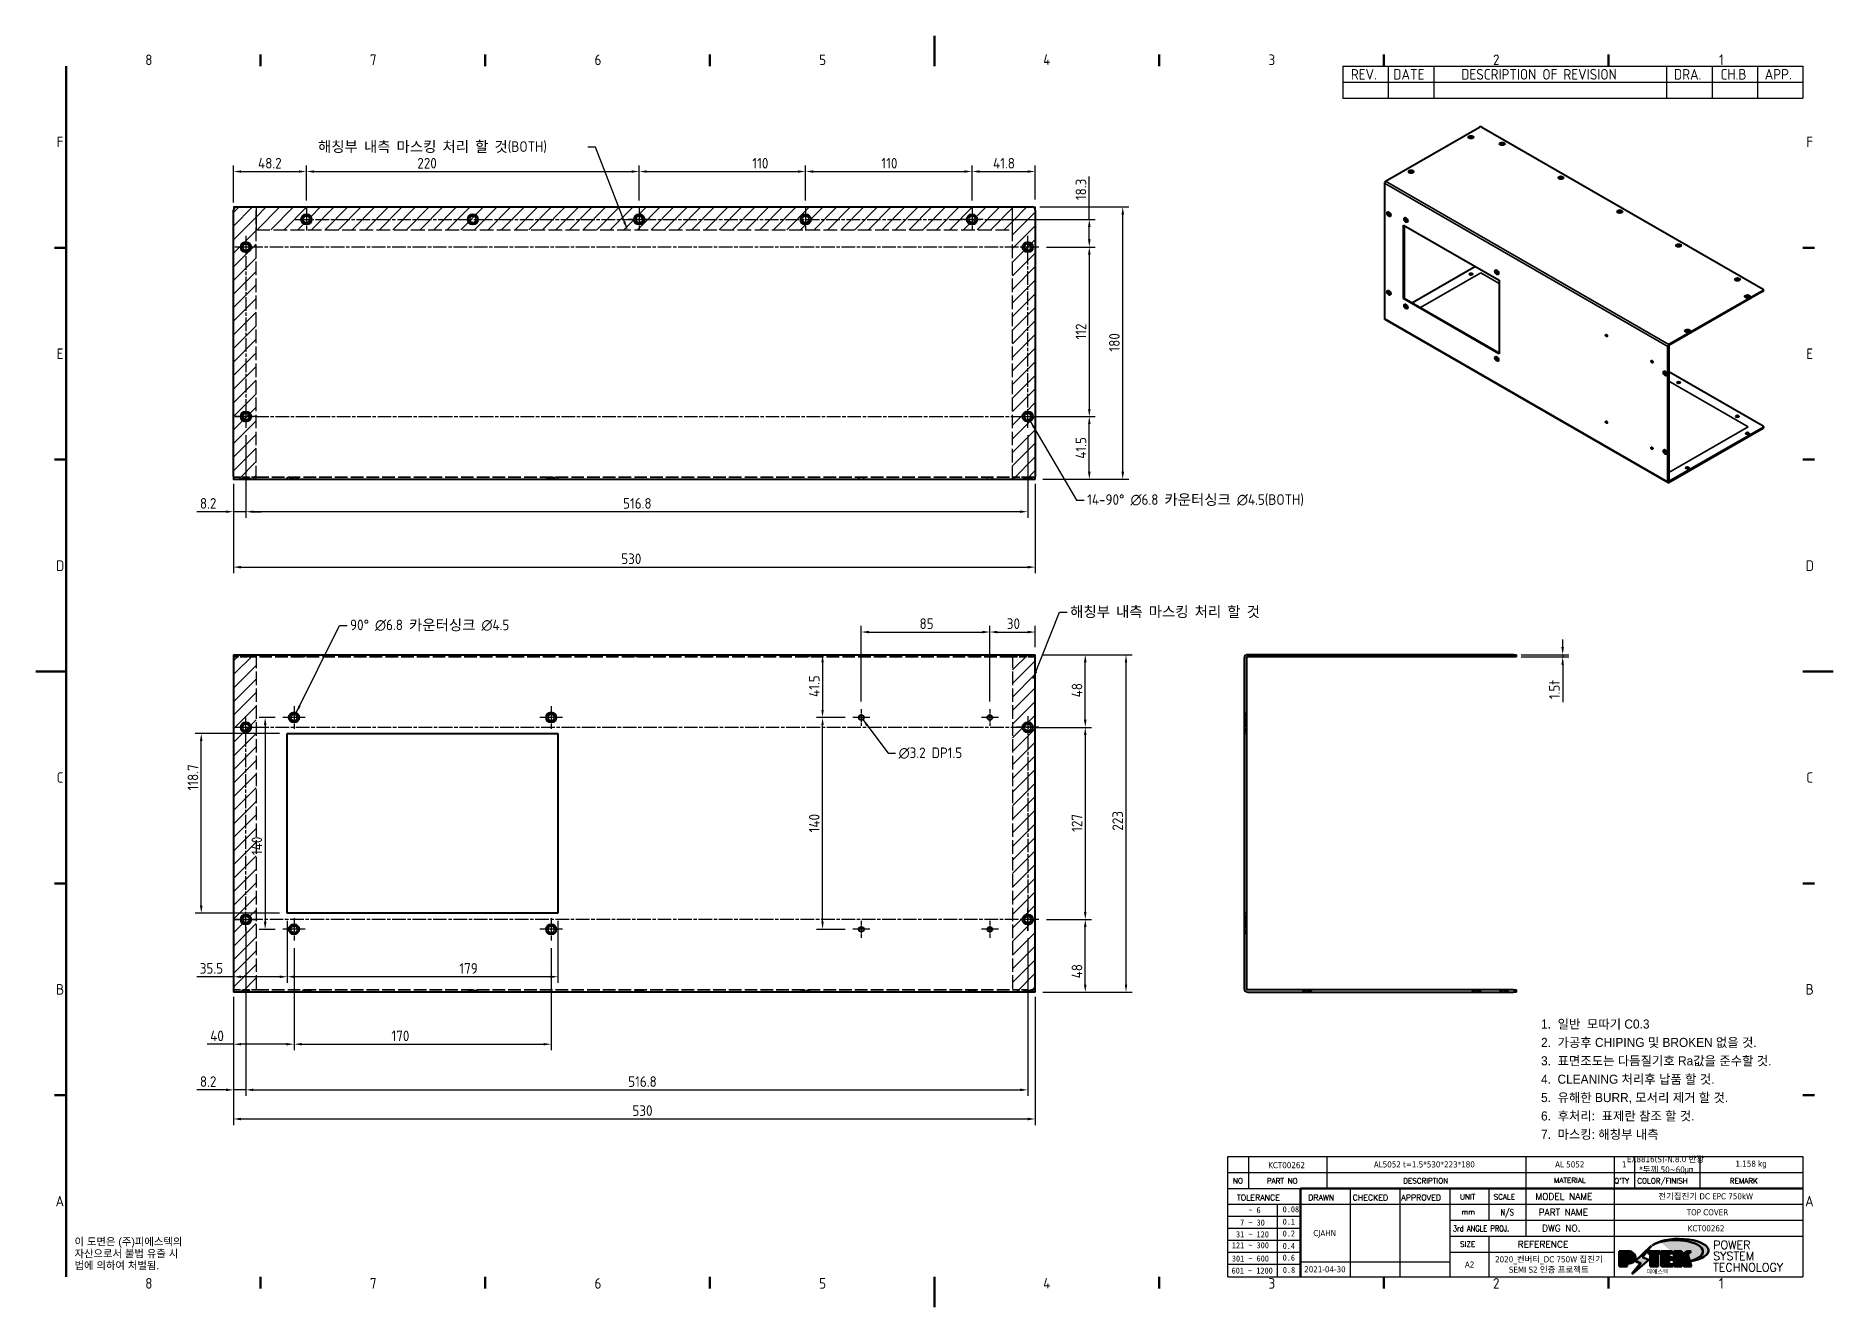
# Model space of a CAD drawing. Header units: millimetres. Extents: x 0 to 1188, y 0 to 840.
import ezdxf
from ezdxf.enums import TextEntityAlignment as Align

# ---------------------------------------------------------------- set-up
doc = ezdxf.new("R2010")
doc.units = ezdxf.units.MM
doc.header["$LTSCALE"] = 2
doc.linetypes.add('CHAIN', pattern=[0.3543, 0.2362, -0.0295, 0.0591, -0.0295])
doc.linetypes.add('DASHED', pattern=[0.2067, 0.1654, -0.0413])
doc.layers.get('0').update_dxf_attribs({"color": 3, "lineweight": 25})
for name, color, linetype, lineweight in [('가려진 것(ISO)', 2, 'DASHED', 35), ('가시적인 것(ISO)', 3, 'Continuous', 40), ('가시적인 좁은 것(ISO)', 3, 'Continuous', 35), ('경계(ISO)', 7, 'Continuous', 50), ('기호(ISO)', 5, 'Continuous', 25), ('스케치 형상(ISO)', 3, 'Continuous', 25), ('제목(ISO)', 5, 'Continuous', 50), ('중심 표식(ISO)', 1, 'Continuous', 25), ('중심선(ISO)', 1, 'Continuous', 25), ('치수(ISO)', 2, 'Continuous', 25), ('해치(ISO)', 7, 'Continuous', 18)]:
    doc.layers.add(name, color=color, linetype=linetype, lineweight=lineweight)
doc.styles.add('HAN_291', font='')
doc.styles.add('HAN_370', font='', dxfattribs={"width": 2})
doc.styles.add('ISO Proportional', font='arial.ttf')
doc.styles.add('RC_284', font='ROMANC.shx')
doc.styles.add('RC_287', font='ROMANC.shx')
doc.styles.add('RC_292', font='ROMANC.shx')
doc.styles.add('ROMANT_294', font='romant.shx')
doc.styles.add('문자 텍스트_PSTEK_POSCO', font='isocp.shx')
doc.styles.add('치수 텍스트_PSTEK_POSCO', font='isocp.shx')
doc.styles.add('텍스트 스타일198', font='tahoma.ttf')
doc.styles.add('텍스트 스타일333', font='ROMANC.shx', dxfattribs={"width": 0.8})
doc.styles.get('HAN_291').set_extended_font_data('GulimChe')
doc.styles.get('HAN_370').set_extended_font_data('GulimChe')
doc.dimstyles.new('치수_PSTEK_POSCO', dxfattribs={"dimscale": 2, "dimtxt": 3.5, "dimasz": 2.5, "dimexe": 2, "dimexo": 2.5, "dimgap": 1, "dimtad": 1, "dimrnd": 1e-08, "dimdsep": 46, "dimtxsty": '치수 텍스트_PSTEK_POSCO', "dimcen": 0.09, "dimdle": 10, "dimclrd": 7, "dimclre": 7, "dimclrt": 2, "dimadec": 1, "dimazin": 2, "dimtfac": 1, "dimtmove": 0, "dimatfit": 3, "dimfxl": 0, "dimtolj": 1, "dimlwd": -1, "dimlwe": -1, "dimarcsym": 0})
doc.dimstyles.new('치수_PSTEK_POSCO$7', dxfattribs={"dimscale": 2, "dimtxt": 3.5, "dimasz": 2.5, "dimexe": 2, "dimexo": 2.5, "dimgap": 1, "dimtad": 1, "dimrnd": 1e-08, "dimdsep": 46, "dimtxsty": '치수 텍스트_PSTEK_POSCO', "dimcen": 0.09, "dimdle": 10, "dimclrd": 7, "dimclre": 7, "dimclrt": 2, "dimadec": 1, "dimazin": 2, "dimtfac": 1, "dimtmove": 0, "dimatfit": 3, "dimfxl": 0, "dimtolj": 1, "dimlwd": -1, "dimlwe": -1, "dimarcsym": 0})
pattern_1 = [(45, (0, 0), (-4.49013, 4.49013), [])]

msp = doc.modelspace()

# ---------------------------------------------------------------- texts
at = {"layer": '기호(ISO)', "color": 2, "char_height": 7, "attachment_point": 4, "style": '치수 텍스트_PSTEK_POSCO'}
for s, insert, width in [('{\\fISOCP|b0|i0;\\H7.0000;해칭부 내측 마스킹 처리 할 것(BOTH)}', (186.481, 766.516), 176.33492), ('{\\fSystem|b0|i0;\\H7.0000;해칭부\\fISOCP|b0|i0;\\H7.0000; \\fSystem|b0|i0;\\H7.0000;내측\\fISOCP|b0|i0;\\H7.0000; \\fSystem|b0|i0;\\H7.0000;마스킹\\fISOCP|b0|i0;\\H7.0000; \\fSystem|b0|i0;\\H7.0000;처리\\fISOCP|b0|i0;\\H7.0000; \\fSystem|b0|i0;\\H7.0000;할\\fISOCP|b0|i0;\\H7.0000; \\fSystem|b0|i0;\\H7.0000;것}', (683.695, 459.124), 127.12439)]:
    msp.add_mtext(s, dxfattribs=dict(at, insert=insert, width=width))
at = {"layer": '기호(ISO)', "color": 2, "attachment_point": 4}
for s, insert, char_height, width, line_spacing_factor, style in [('{14-90° \\fAIGDT|b0|i0;\\H7.0000;n\\fisocp|b0|i0;\\H7.0000;6.8 카운터싱크 \\fAIGDT|b0|i0;\\H7.0000;n\\fisocp|b0|i0;\\H7.0000;4.5(BOTH)}', (694.898, 533.243), 7, 170.20634, 0.6125, '치수 텍스트_PSTEK_POSCO'), ('{90° \\fAIGDT|b0|i0;\\H7.0000;n\\fisocp|b0|i0;\\H7.0000;6.8 카운터싱크 \\fAIGDT|b0|i0;\\H7.0000;n\\fisocp|b0|i0;\\H7.0000;4.5}', (207.654, 450.408), 7, 123.05896, 0.6125, '치수 텍스트_PSTEK_POSCO'), ('{\\fAIGDT|b0|i0;\\H7.0000;n\\fisocp|b0|i0;\\H7.0000;3.2 DP1.5}', (570.309, 366.047), 7, 48.77567, 0.6125, '치수 텍스트_PSTEK_POSCO'), ('{\\fArial|b0|i0;\\H5.0000;이 도면은 (주)피에스텍의\\P자산으로서 불법 유출 시 \\P법에 의하여 처벌됨.}', (25.51, 35.068), 5, 78.61221, 0.944221, '문자 텍스트_PSTEK_POSCO')]:
    msp.add_mtext(s, dxfattribs=dict(at, insert=insert, char_height=char_height, width=width, line_spacing_factor=line_spacing_factor, style=style))

# ---------------------------------------------------------------- blocks, each defined once
blk = doc.blocks.new('경계 Default Border')
at = {"layer": '경계(ISO)'}
for p, q in [((74.25, 410), (74.25, 413.9)), ((148.5, 410), (148.5, 413.9)), ((222.75, 410), (222.75, 413.9)), ((371.25, 410), (371.25, 413.9)), ((445.5, 410), (445.5, 413.9)), ((519.75, 410), (519.75, 413.9)), ((10, 350), (6.1, 350)), ((584, 350), (587.9, 350)), ((10, 280), (6.1, 280)), ((584, 280), (587.9, 280)), ((10, 140), (6.1, 140)), ((584, 140), (587.9, 140)), ((10, 70), (6.1, 70)), ((584, 70), (587.9, 70)), ((74.25, 10), (74.25, 6.1)), ((148.5, 10), (148.5, 6.1)), ((222.75, 10), (222.75, 6.1)), ((371.25, 10), (371.25, 6.1)), ((445.5, 10), (445.5, 6.1)), ((519.75, 10), (519.75, 6.1))]:
    blk.add_line(p, q, dxfattribs=at)
at = {"layer": '경계(ISO)', "flags": 128}
for points in [[(297, 420), (297, 410)], [(10, 10), (10, 410)], [(0, 210), (10, 210)], [(594, 210), (584, 210)], [(297, 0), (297, 10)]]:
    blk.add_lwpolyline(points, dxfattribs=at)
at = {"layer": '경계(ISO)', "color": 2, "char_height": 3.5, "attachment_point": 7, "style": '문자 텍스트_PSTEK_POSCO'}
for s, insert in [('8', (36.13, 410.37)), ('7', (110.38, 410.39)), ('6', (184.63, 410.37)), ('5', (258.88, 410.37)), ('4', (332.93, 410.4)), ('3', (407.4, 410.37)), ('2', (481.61, 410.37)), ('1', (556.28, 410.4)), ('F', (6.85, 383.25)), ('F', (585.15, 383.25)), ('E', (6.85, 313.22)), ('E', (585.15, 313.22)), ('D', (6.66, 243.22)), ('D', (584.96, 243.22)), ('C', (6.85, 173.22)), ('C', (585.15, 173.22)), ('B', (6.66, 103.22)), ('B', (584.96, 103.22)), ('A', (6.47, 33.24)), ('A', (584.77, 33.24)), ('8', (36.13, 6.07)), ('7', (110.38, 6.09)), ('6', (184.63, 6.07)), ('5', (258.88, 6.07)), ('4', (332.93, 6.1)), ('3', (407.4, 6.07)), ('2', (481.61, 6.07)), ('1', (556.28, 6.1))]:
    blk.add_mtext(s, dxfattribs=dict(at, insert=insert))
blk = doc.blocks.new('제목 블록 PSTEK')
h = blk.add_hatch(color=1)
edge = h.paths.add_edge_path(flags=0)
edge.add_line((314.22, 19.61), (314.22, 17))
edge.add_line((314.22, 17), (314.35, 17))
edge.add_arc((314.35, 17.65), 0.651, 270, 360)
edge.add_line((315, 17.65), (315, 18.96))
edge.add_arc((314.35, 18.96), 0.651, 0, 90)
edge.add_line((314.35, 19.61), (314.22, 19.61))
edge = h.paths.add_edge_path()
edge.add_arc((314.98, 18.29), 1.97, 270, 450)
edge.add_line((314.98, 20.26), (311.77, 20.26))
edge.add_line((311.77, 20.26), (311.77, 15.34))
edge.add_line((311.77, 15.34), (314.22, 15.34))
edge.add_line((314.22, 15.34), (314.22, 16.32))
edge.add_line((314.22, 16.32), (314.98, 16.32))
h = blk.add_hatch(color=252)
edge = h.paths.add_edge_path()
edge.add_arc((314.98, 18.29), 1.97, 270, 406.82787)
edge.add_arc((315.16, 18.14), 1.97, -90, 53.56098, ccw=False)
edge.add_line((315.16, 16.17), (314.4, 16.17))
edge.add_line((314.4, 16.17), (314.4, 15.19))
edge.add_line((314.4, 15.19), (311.94, 15.19))
edge.add_line((311.94, 15.19), (311.94, 15.34))
edge.add_line((311.94, 15.34), (314.22, 15.34))
edge.add_line((314.22, 15.34), (314.22, 16.32))
edge.add_line((314.22, 16.32), (314.98, 16.32))
h = blk.add_hatch(color=252)
edge = h.paths.add_edge_path()
edge.add_line((314.4, 19.46), (314.53, 19.46))
edge.add_arc((314.53, 18.81), 0.651, 60.41893, 90, ccw=False)
edge.add_arc((314.35, 18.96), 0.651, 39.96992, 90)
edge.add_line((314.35, 19.61), (314.22, 19.61))
edge.add_line((314.22, 19.61), (314.22, 17))
edge.add_line((314.22, 17), (314.35, 17))
edge.add_arc((314.35, 17.65), 0.651, 270, 274.69308)
edge.add_line((314.4, 17), (314.4, 19.46))
for color, points in [(252, [(317.22, 17.06), (322.03, 21.63), (322.28, 21.94), (317.05, 16.98), (318.75, 16.19), (316, 12.72), (316.34, 13), (318.92, 16.27)]), (5, [(321.62, 17.42), (319.53, 18.25), (322.45, 22.02), (317.22, 17.06), (318.92, 16.27), (316.17, 12.8)]), (1, [(324.48, 19.61), (325.24, 19.61), (325.24, 20.26), (321.23, 20.26), (321.23, 19.61), (321.98, 19.61), (321.98, 15.34), (324.48, 15.34)]), (252, [(321.98, 19.61), (321.4, 19.61), (321.4, 19.46), (321.98, 19.46)]), (252, [(324.66, 19.46), (325.42, 19.46), (325.42, 20.11), (325.24, 20.11), (325.24, 19.61), (324.48, 19.61), (324.48, 15.34), (322.16, 15.34), (322.16, 15.19), (324.66, 15.19)]), (1, [(329.23, 20.26), (325.66, 20.26), (325.66, 15.34), (329.36, 15.34), (329.36, 15.99), (328.11, 15.99), (328.11, 17.56), (329.23, 17.56), (329.23, 18.26), (328.11, 18.26), (328.11, 19.61), (329.23, 19.61)]), (252, [(328.29, 19.46), (329.41, 19.46), (329.41, 20.11), (329.23, 20.11), (329.23, 19.61), (328.11, 19.61), (328.11, 18.26), (328.29, 18.26)]), (252, [(328.29, 17.42), (329.41, 17.42), (329.41, 18.11), (329.23, 18.11), (329.23, 17.56), (328.11, 17.56), (328.11, 15.99), (328.29, 15.99)]), (1, [(332.33, 20.26), (329.86, 20.26), (329.86, 15.34), (332.33, 15.34), (332.33, 17.43), (333.07, 15.34), (335.49, 15.34), (334.25, 19.31), (335.44, 20.26), (334.31, 20.26), (332.33, 19)]), (252, [(332.51, 20.11), (332.33, 20.11), (332.33, 19), (332.51, 19.11)]), (252, [(335.62, 20.11), (335.25, 20.11), (334.25, 19.31), (335.49, 15.34), (333.2, 15.34), (333.25, 15.19), (335.66, 15.19), (334.43, 19.16)]), (252, [(329.54, 15.85), (329.36, 15.85), (329.36, 15.34), (325.83, 15.34), (325.83, 15.19), (329.54, 15.19)]), (252, [(332.51, 16.93), (332.33, 17.43), (332.33, 15.34), (330.04, 15.34), (330.04, 15.19), (332.51, 15.19)])]:
    blk.add_hatch(color=color).paths.add_polyline_path(points)
at = {"layer": '해치(ISO)'}
h = blk.add_hatch(color=140, dxfattribs=at)
edge = h.paths.add_edge_path()
edge.add_ellipse((330.37, 20.16), major_axis=(9.1, 0), ratio=0.40699, start_angle=301.30985, end_angle=507.74369)
edge.add_ellipse((331.53, 20.46), major_axis=(-9.82, 0), ratio=0.39426, start_angle=111.51207, end_angle=334.47025, ccw=False)
edge.add_line((335.14, 16.86), (335.1, 16.99))
at = {"color": 180}
for p, q in [((182.48, 11.79), (182.48, 51.57)), ((182.48, 51.57), (372.48, 51.57)), ((189.27, 51.57), (189.27, 41.01)), ((215.22, 41.01), (215.22, 51.57)), ((280.88, 51.57), (280.88, 41.01)), ((310.09, 51.57), (310.09, 41.01)), ((316.9, 51.57), (316.9, 41.01)), ((338.46, 51.57), (338.46, 41.01)), ((372.48, 51.57), (372.48, 11.79)), ((182.48, 46.29), (372.48, 46.29)), ((182.48, 41.01), (206.45, 41.01)), ((182.48, 35.73), (206.45, 35.73)), ((198.86, 12.03), (198.86, 35.73)), ((206.45, 35.73), (372.48, 35.73)), ((222.94, 11.79), (222.94, 41.01)), ((239.43, 11.79), (239.43, 41.01)), ((255.92, 11.79), (255.92, 41.01)), ((268.69, 41.01), (268.69, 30.45)), ((280.88, 41.01), (280.88, 25.17)), ((310.09, 41.01), (310.09, 11.79)), ((182.48, 31.78), (206.45, 31.78)), ((255.92, 30.45), (372.48, 30.45)), ((182.48, 27.83), (206.45, 27.83)), ((182.48, 23.88), (206.45, 23.88)), ((255.92, 25.17), (372.48, 25.17)), ((268.69, 25.17), (268.69, 11.79)), ((182.48, 19.93), (206.45, 19.93)), ((255.92, 19.89), (310.09, 19.89)), ((182.48, 15.98), (206.45, 15.98)), ((206.45, 16.74), (255.92, 16.74)), ((182.48, 11.79), (372.48, 11.79))]:
    blk.add_line(p, q, dxfattribs=at)
at = {"color": 7, "lineweight": 50}
for p, q in [((206.45, 11.79), (206.45, 41.01)), ((206.45, 41.01), (372.48, 41.01))]:
    blk.add_line(p, q, dxfattribs=at)
at = {"color": 7}
for p, q in [((314.98, 20.26), (311.77, 20.26)), ((311.77, 20.26), (311.77, 15.34)), ((314.98, 20.26), (311.77, 20.26)), ((311.77, 20.26), (311.77, 15.34)), ((314.22, 17), (314.22, 19.61)), ((314.22, 19.61), (314.35, 19.61)), ((314.35, 19.61), (314.22, 19.61)), ((314.22, 19.61), (314.22, 17)), ((314.22, 17), (314.22, 19.61)), ((314.22, 19.61), (314.35, 19.61)), ((314.4, 19.46), (314.53, 19.46)), ((314.4, 17), (314.4, 19.46)), ((315, 18.96), (315, 17.65)), ((315, 18.96), (315, 17.65)), ((322.28, 21.94), (317.05, 16.98)), ((322.45, 22.02), (317.22, 17.06)), ((317.22, 17.06), (322.03, 21.63)), ((319.53, 18.25), (322.45, 22.02)), ((321.62, 17.42), (319.53, 18.25)), ((325.24, 20.26), (321.23, 20.26)), ((321.23, 20.26), (321.23, 19.61)), ((325.24, 20.26), (321.23, 20.26)), ((321.23, 20.26), (321.23, 19.61)), ((321.23, 19.61), (321.98, 19.61)), ((321.23, 19.61), (321.98, 19.61)), ((321.4, 19.61), (321.4, 19.46)), ((321.98, 19.61), (321.4, 19.61)), ((321.4, 19.46), (321.98, 19.46)), ((321.98, 19.61), (321.98, 15.34)), ((321.98, 19.46), (321.98, 19.61)), ((321.98, 19.61), (321.98, 15.34)), ((322.03, 21.63), (322.28, 21.94)), ((324.48, 19.61), (325.24, 19.61)), ((324.48, 15.34), (324.48, 19.61)), ((325.24, 19.61), (324.48, 19.61)), ((324.48, 19.61), (324.48, 15.34)), ((324.48, 19.61), (325.24, 19.61)), ((324.48, 15.34), (324.48, 19.61)), ((324.66, 19.46), (325.42, 19.46)), ((324.66, 15.19), (324.66, 19.46)), ((325.24, 19.61), (325.24, 20.26)), ((325.24, 19.61), (325.24, 20.26)), ((325.42, 20.11), (325.24, 20.11)), ((325.24, 20.11), (325.24, 19.61)), ((325.42, 19.46), (325.42, 20.11)), ((329.23, 20.26), (325.66, 20.26)), ((325.66, 20.26), (325.66, 15.34)), ((325.66, 20.26), (325.66, 15.34)), ((329.23, 20.26), (325.66, 20.26)), ((328.11, 18.26), (328.11, 19.61)), ((328.11, 19.61), (329.23, 19.61)), ((329.23, 19.61), (328.11, 19.61)), ((328.11, 19.61), (328.11, 18.26)), ((328.11, 18.26), (328.11, 19.61)), ((328.11, 19.61), (329.23, 19.61)), ((329.23, 18.26), (328.11, 18.26)), ((328.11, 18.26), (328.29, 18.26)), ((329.23, 18.26), (328.11, 18.26)), ((328.29, 18.26), (328.29, 19.46)), ((328.29, 19.46), (329.41, 19.46)), ((329.23, 19.61), (329.23, 20.26)), ((329.23, 19.61), (329.23, 20.26)), ((329.41, 20.11), (329.23, 20.11)), ((329.23, 20.11), (329.23, 19.61)), ((329.23, 17.56), (329.23, 18.26)), ((329.23, 17.56), (329.23, 18.26)), ((329.41, 18.11), (329.23, 18.11)), ((329.23, 18.11), (329.23, 17.56)), ((329.41, 19.46), (329.41, 20.11)), ((329.41, 17.42), (329.41, 18.11)), ((332.33, 20.26), (329.86, 20.26)), ((329.86, 20.26), (329.86, 15.34)), ((329.86, 20.26), (329.86, 15.34)), ((332.33, 20.26), (329.86, 20.26)), ((334.31, 20.26), (332.33, 19)), ((332.33, 19), (332.33, 20.26)), ((334.31, 20.26), (332.33, 19)), ((332.33, 19), (332.33, 20.26)), ((332.51, 20.11), (332.33, 20.11)), ((332.33, 20.11), (332.33, 19)), ((332.33, 19), (332.51, 19.11)), ((332.51, 19.11), (332.51, 20.11)), ((334.25, 19.31), (335.44, 20.26)), ((334.25, 19.31), (335.44, 20.26)), ((335.25, 20.11), (334.25, 19.31)), ((335.49, 15.34), (334.25, 19.31)), ((334.25, 19.31), (335.49, 15.34)), ((335.49, 15.34), (334.25, 19.31)), ((335.44, 20.26), (334.31, 20.26)), ((335.44, 20.26), (334.31, 20.26)), ((334.43, 19.16), (335.62, 20.11)), ((335.66, 15.19), (334.43, 19.16)), ((335.62, 20.11), (335.25, 20.11)), ((311.77, 15.34), (314.22, 15.34)), ((311.77, 15.34), (314.22, 15.34)), ((314.22, 15.34), (311.94, 15.34)), ((311.94, 15.34), (311.94, 15.19)), ((311.94, 15.19), (314.4, 15.19)), ((314.35, 17), (314.22, 17)), ((314.22, 17), (314.35, 17)), ((314.35, 17), (314.22, 17)), ((314.22, 16.32), (314.98, 16.32)), ((314.22, 15.34), (314.22, 16.32)), ((314.98, 16.32), (314.22, 16.32)), ((314.22, 16.32), (314.22, 15.34)), ((314.22, 16.32), (314.98, 16.32)), ((314.22, 15.34), (314.22, 16.32)), ((314.4, 16.17), (315.16, 16.17)), ((314.4, 15.19), (314.4, 16.17)), ((318.75, 16.19), (316, 12.72)), ((316, 12.72), (316.34, 13)), ((316.17, 12.8), (321.62, 17.42)), ((318.92, 16.27), (316.17, 12.8)), ((316.34, 13), (318.92, 16.27)), ((317.05, 16.98), (318.75, 16.19)), ((318.92, 16.27), (317.22, 17.06)), ((317.22, 17.06), (318.92, 16.27)), ((321.98, 15.34), (324.48, 15.34)), ((321.98, 15.34), (324.48, 15.34)), ((324.48, 15.34), (322.16, 15.34)), ((322.16, 15.34), (322.16, 15.19)), ((322.16, 15.19), (324.66, 15.19)), ((325.66, 15.34), (329.36, 15.34)), ((325.66, 15.34), (329.36, 15.34)), ((329.36, 15.34), (325.83, 15.34)), ((325.83, 15.34), (325.83, 15.19)), ((325.83, 15.19), (329.54, 15.19)), ((328.11, 17.56), (329.23, 17.56)), ((328.11, 15.99), (328.11, 17.56)), ((329.23, 17.56), (328.11, 17.56)), ((328.11, 17.56), (328.11, 15.99)), ((328.11, 17.56), (329.23, 17.56)), ((328.11, 15.99), (328.11, 17.56)), ((329.36, 15.99), (328.11, 15.99)), ((328.11, 15.99), (328.29, 15.99)), ((329.36, 15.99), (328.11, 15.99)), ((328.29, 15.99), (328.29, 17.42)), ((328.29, 17.42), (329.41, 17.42)), ((329.36, 15.34), (329.36, 15.99)), ((329.36, 15.34), (329.36, 15.99)), ((329.54, 15.85), (329.36, 15.85)), ((329.36, 15.85), (329.36, 15.34)), ((329.54, 15.19), (329.54, 15.85)), ((329.86, 15.34), (332.33, 15.34)), ((329.86, 15.34), (332.33, 15.34)), ((332.33, 15.34), (330.04, 15.34)), ((330.04, 15.34), (330.04, 15.19)), ((330.04, 15.19), (332.51, 15.19)), ((332.33, 17.43), (333.07, 15.34)), ((332.33, 15.34), (332.33, 17.43)), ((332.51, 16.93), (332.33, 17.43)), ((332.33, 17.43), (332.33, 15.34)), ((332.33, 17.43), (333.07, 15.34)), ((332.33, 15.34), (332.33, 17.43)), ((332.51, 15.19), (332.51, 16.93)), ((333.07, 15.34), (335.49, 15.34)), ((333.07, 15.34), (335.49, 15.34)), ((335.49, 15.34), (333.2, 15.34)), ((333.2, 15.34), (333.25, 15.19)), ((333.25, 15.19), (335.66, 15.19)), ((345.04, 17.5), (344.99, 17.69))]:
    blk.add_line(p, q, dxfattribs=at)
at = {"color": 1}
for p, q in [((314.98, 20.26), (311.77, 20.26)), ((311.77, 20.26), (311.77, 15.34)), ((314.22, 17), (314.22, 19.61)), ((314.22, 19.61), (314.35, 19.61)), ((315, 18.96), (315, 17.65)), ((325.24, 20.26), (321.23, 20.26)), ((321.23, 20.26), (321.23, 19.61)), ((321.23, 19.61), (321.98, 19.61)), ((321.98, 19.61), (321.98, 15.34)), ((324.48, 19.61), (325.24, 19.61)), ((324.48, 15.34), (324.48, 19.61)), ((325.24, 19.61), (325.24, 20.26)), ((329.23, 20.26), (325.66, 20.26)), ((325.66, 20.26), (325.66, 15.34)), ((328.11, 18.26), (328.11, 19.61)), ((328.11, 19.61), (329.23, 19.61)), ((329.23, 18.26), (328.11, 18.26)), ((329.23, 19.61), (329.23, 20.26)), ((329.23, 17.56), (329.23, 18.26)), ((332.33, 20.26), (329.86, 20.26)), ((329.86, 20.26), (329.86, 15.34)), ((334.31, 20.26), (332.33, 19)), ((332.33, 19), (332.33, 20.26)), ((334.25, 19.31), (335.44, 20.26)), ((335.49, 15.34), (334.25, 19.31)), ((335.44, 20.26), (334.31, 20.26)), ((311.77, 15.34), (314.22, 15.34)), ((314.35, 17), (314.22, 17)), ((314.22, 16.32), (314.98, 16.32)), ((314.22, 15.34), (314.22, 16.32)), ((321.98, 15.34), (324.48, 15.34)), ((325.66, 15.34), (329.36, 15.34)), ((328.11, 17.56), (329.23, 17.56)), ((328.11, 15.99), (328.11, 17.56)), ((329.36, 15.99), (328.11, 15.99)), ((329.36, 15.34), (329.36, 15.99)), ((329.86, 15.34), (332.33, 15.34)), ((332.33, 17.43), (333.07, 15.34)), ((332.33, 15.34), (332.33, 17.43)), ((333.07, 15.34), (335.49, 15.34))]:
    blk.add_line(p, q, dxfattribs=at)
at = {"color": 5}
for p, q in [((322.45, 22.02), (317.22, 17.06)), ((319.53, 18.25), (322.45, 22.02)), ((321.62, 17.42), (319.53, 18.25)), ((316.17, 12.8), (321.62, 17.42)), ((318.92, 16.27), (316.17, 12.8)), ((317.22, 17.06), (318.92, 16.27))]:
    blk.add_line(p, q, dxfattribs=at)
at = {"color": 7}
for centre, radius, start, end in [((314.35, 18.96), 0.651, 0, 90), ((314.35, 18.96), 0.651, 39.96992, 90), ((314.35, 18.96), 0.651, 0, 90), ((314.53, 18.81), 0.651, 60.41893, 90), ((314.98, 18.29), 1.97, 270, 90), ((314.98, 18.29), 1.97, 270, 90), ((314.98, 18.29), 1.97, 270, 46.82787), ((315.16, 18.14), 1.97, 270, 53.56098), ((314.35, 17.65), 0.651, 270, 0), ((314.35, 17.65), 0.651, 270, 0), ((314.35, 17.65), 0.651, 270, 274.69308)]:
    blk.add_arc(centre, radius, start, end, dxfattribs=at)
at = {"color": 1}
for centre, radius, start, end in [((314.35, 18.96), 0.651, 0, 90), ((314.98, 18.29), 1.97, 270, 90), ((314.35, 17.65), 0.651, 270, 0)]:
    blk.add_arc(centre, radius, start, end, dxfattribs=at)
at = {"layer": '제목(ISO)', "lineweight": 18}
blk.add_line((182.48, 35.73), (182.48, 11.79), dxfattribs=at)
at = {"layer": '제목(ISO)'}
for p, q in [((314.98, 20.26), (311.77, 20.26)), ((311.77, 20.26), (311.77, 15.34)), ((314.22, 17), (314.22, 19.61)), ((314.22, 19.61), (314.35, 19.61)), ((314.35, 19.61), (314.22, 19.61)), ((314.22, 19.61), (314.22, 17)), ((314.4, 19.46), (314.53, 19.46)), ((314.4, 17), (314.4, 19.46)), ((315, 18.96), (315, 17.65)), ((322.28, 21.94), (317.05, 16.98)), ((322.45, 22.02), (317.22, 17.06)), ((317.22, 17.06), (322.03, 21.63)), ((319.53, 18.25), (322.45, 22.02)), ((321.62, 17.42), (319.53, 18.25)), ((325.24, 20.26), (321.23, 20.26)), ((321.23, 20.26), (321.23, 19.61)), ((321.23, 19.61), (321.98, 19.61)), ((321.98, 19.61), (321.4, 19.61)), ((321.4, 19.61), (321.4, 19.46)), ((321.4, 19.46), (321.98, 19.46)), ((321.98, 19.61), (321.98, 15.34)), ((321.98, 19.46), (321.98, 19.61)), ((322.03, 21.63), (322.28, 21.94)), ((324.48, 19.61), (325.24, 19.61)), ((324.48, 15.34), (324.48, 19.61)), ((325.24, 19.61), (324.48, 19.61)), ((324.48, 19.61), (324.48, 15.34)), ((324.66, 19.46), (325.42, 19.46)), ((324.66, 15.19), (324.66, 19.46)), ((325.24, 19.61), (325.24, 20.26)), ((325.42, 20.11), (325.24, 20.11)), ((325.24, 20.11), (325.24, 19.61)), ((325.42, 19.46), (325.42, 20.11)), ((329.23, 20.26), (325.66, 20.26)), ((325.66, 20.26), (325.66, 15.34)), ((328.11, 18.26), (328.11, 19.61)), ((328.11, 19.61), (329.23, 19.61)), ((329.23, 19.61), (328.11, 19.61)), ((328.11, 19.61), (328.11, 18.26)), ((329.23, 18.26), (328.11, 18.26)), ((328.11, 18.26), (328.29, 18.26)), ((328.29, 19.46), (329.41, 19.46)), ((328.29, 18.26), (328.29, 19.46)), ((329.23, 19.61), (329.23, 20.26)), ((329.41, 20.11), (329.23, 20.11)), ((329.23, 20.11), (329.23, 19.61)), ((329.23, 17.56), (329.23, 18.26)), ((329.41, 18.11), (329.23, 18.11)), ((329.23, 18.11), (329.23, 17.56)), ((329.41, 19.46), (329.41, 20.11)), ((329.41, 17.42), (329.41, 18.11)), ((332.33, 20.26), (329.86, 20.26)), ((329.86, 20.26), (329.86, 15.34)), ((334.31, 20.26), (332.33, 19)), ((332.33, 19), (332.33, 20.26)), ((332.51, 20.11), (332.33, 20.11)), ((332.33, 20.11), (332.33, 19)), ((332.33, 19), (332.51, 19.11)), ((332.51, 19.11), (332.51, 20.11)), ((334.25, 19.31), (335.44, 20.26)), ((335.25, 20.11), (334.25, 19.31)), ((335.49, 15.34), (334.25, 19.31)), ((334.25, 19.31), (335.49, 15.34)), ((335.44, 20.26), (334.31, 20.26)), ((334.43, 19.16), (335.62, 20.11)), ((335.66, 15.19), (334.43, 19.16)), ((335.62, 20.11), (335.25, 20.11)), ((311.77, 15.34), (314.22, 15.34)), ((314.22, 15.34), (311.94, 15.34)), ((311.94, 15.34), (311.94, 15.19)), ((311.94, 15.19), (314.4, 15.19)), ((314.35, 17), (314.22, 17)), ((314.22, 17), (314.35, 17)), ((314.22, 15.34), (314.22, 16.32)), ((314.22, 16.32), (314.98, 16.32)), ((314.98, 16.32), (314.22, 16.32)), ((314.22, 16.32), (314.22, 15.34)), ((314.4, 15.19), (314.4, 16.17)), ((314.4, 16.17), (315.16, 16.17)), ((318.75, 16.19), (316, 12.72)), ((316, 12.72), (316.34, 13)), ((316.17, 12.8), (321.62, 17.42)), ((318.92, 16.27), (316.17, 12.8)), ((316.34, 13), (318.92, 16.27)), ((317.05, 16.98), (318.75, 16.19)), ((317.22, 17.06), (318.92, 16.27)), ((318.92, 16.27), (317.22, 17.06)), ((321.98, 15.34), (324.48, 15.34)), ((324.48, 15.34), (322.16, 15.34)), ((322.16, 15.34), (322.16, 15.19)), ((322.16, 15.19), (324.66, 15.19)), ((325.66, 15.34), (329.36, 15.34)), ((329.36, 15.34), (325.83, 15.34)), ((325.83, 15.34), (325.83, 15.19)), ((325.83, 15.19), (329.54, 15.19)), ((328.11, 15.99), (328.11, 17.56)), ((328.11, 17.56), (329.23, 17.56)), ((329.23, 17.56), (328.11, 17.56)), ((328.11, 17.56), (328.11, 15.99)), ((329.36, 15.99), (328.11, 15.99)), ((328.11, 15.99), (328.29, 15.99)), ((328.29, 17.42), (329.41, 17.42)), ((328.29, 15.99), (328.29, 17.42)), ((329.36, 15.34), (329.36, 15.99)), ((329.54, 15.85), (329.36, 15.85)), ((329.36, 15.85), (329.36, 15.34)), ((329.54, 15.19), (329.54, 15.85)), ((329.86, 15.34), (332.33, 15.34)), ((332.33, 15.34), (330.04, 15.34)), ((330.04, 15.34), (330.04, 15.19)), ((330.04, 15.19), (332.51, 15.19)), ((332.33, 15.34), (332.33, 17.43)), ((332.33, 17.43), (333.07, 15.34)), ((332.51, 16.93), (332.33, 17.43)), ((332.33, 17.43), (332.33, 15.34)), ((332.51, 15.19), (332.51, 16.93)), ((333.07, 15.34), (335.49, 15.34)), ((335.49, 15.34), (333.2, 15.34)), ((333.2, 15.34), (333.25, 15.19)), ((333.25, 15.19), (335.66, 15.19))]:
    blk.add_line(p, q, dxfattribs=at)
at = {"layer": '제목(ISO)', "color": 4}
blk.add_line((335.14, 16.86), (335.1, 16.99), dxfattribs=at)
at = {"layer": '제목(ISO)'}
for centre, radius, start, end in [((314.35, 18.96), 0.651, 0, 90), ((314.35, 18.96), 0.651, 39.96992, 90), ((314.53, 18.81), 0.651, 60.41893, 90), ((314.98, 18.29), 1.97, 46.82787, 90), ((314.98, 18.29), 1.97, 270, 46.82787), ((314.98, 18.29), 1.97, 270, 46.82787), ((315.16, 18.14), 1.97, 270, 53.56098), ((314.35, 17.65), 0.651, 270, 0), ((314.35, 17.65), 0.651, 270, 274.69308)]:
    blk.add_arc(centre, radius, start, end, dxfattribs=at)
at = {"layer": '제목(ISO)', "color": 4}
for centre, major_axis, ratio, start_param, end_param in [((331.53, 20.46), (9.82, 0), 0.39426, 5.087845, 8.9792), ((330.37, 20.16), (9.1, 0), 0.40699, 5.258849, 8.861799)]:
    blk.add_ellipse(centre, major_axis=major_axis, ratio=ratio, start_param=start_param, end_param=end_param, dxfattribs=at)
at = {"color": 2}
for s, height, style, p in [('NO', 1.742, 'RC_284', (184.14, 42.62)), ('PART NO', 1.742, 'RC_284', (195.34, 42.62)), ('DESCRIPTION', 1.7424, 'RC_284', (240.4, 42.62)), ("Q'TY", 1.742, 'RC_284', (310.14, 42.62)), ('COLOR/FINISH', 1.7424, 'RC_284', (317.77, 42.62)), ('REMARK', 1.742, 'RC_284', (348.35, 42.62)), (' TOLERANCE', 1.9, 'RC_287', (184.09, 37.01)), ('DRAWN', 1.9, 'RC_287', (208.98, 37.01)), ('CHECKED', 1.9, 'RC_287', (223.69, 37.01)), ('APPROVED', 1.9, 'RC_287', (239.78, 37.01)), ('UNIT', 1.742, 'RC_284', (259.17, 37.34)), ('SCALE', 1.742, 'RC_284', (270.29, 37.34)), ('MODEL NAME', 2.178, 'RC_292', (284.1, 37.25)), ('  7 ~ 30', 2, 'HAN_291', (183.77, 28.71)), ('    ~ 6', 2, 'HAN_291', (183.77, 32.82)), ('0.08', 2, 'HAN_291', (200.55, 33.1)), ('0.1', 2, 'HAN_291', (200.55, 28.99)), ('mm', 1.742, 'RC_284', (259.65, 32.35)), ('PART NAME', 2.178, 'RC_292', (285.14, 32.03)), (' 31 ~ 120', 2, 'HAN_291', (183.77, 24.83)), ('0.2', 2, 'HAN_291', (200.55, 25.11)), (' DWG NO.', 2.178, 'RC_292', (284.81, 26.75)), ('301 ~ 600', 2, 'HAN_291', (183.77, 16.83)), ('121 ~ 300', 2, 'HAN_291', (183.77, 21.21)), ('0.4', 2, 'HAN_291', (200.55, 21)), ('0.6', 2, 'HAN_291', (200.55, 17.12)), ('SIZE', 1.742, 'RC_284', (259.17, 21.69)), ('REFERENCE', 2.178, 'RC_292', (278.27, 21.43)), ('601 ~ 1200', 2, 'HAN_291', (183.68, 12.85)), ('0.8', 2, 'HAN_291', (200.61, 13.06))]:
    blk.add_text(s, height=height, dxfattribs=dict(at, style=style)).set_placement(p)
at = {"color": 2, "style": 'RC_284'}
blk.add_text('MATERIAL', height=1.742, dxfattribs=at).set_placement((295.48, 43.65), align=Align.MIDDLE_CENTER)
at = {"color": 7, "style": '텍스트 스타일333', "width": 0.8}
blk.add_text('N/S', height=2, dxfattribs=at).set_placement((274.78, 33.09), align=Align.MIDDLE_CENTER)
at = {"color": 2, "style": '텍스트 스타일333', "width": 0.8}
blk.add_text('3rd ANGLE PROJ.', height=2, dxfattribs=at).set_placement((256.84, 26.76))
at = {"color": 7, "style": 'ROMANT_294'}
for s, p in [('POWER', (342.83, 20.97)), ('SYSTEM', (342.83, 17.33)), ('TECHNOLOGY', (342.83, 13.57))]:
    blk.add_text(s, height=2.7, dxfattribs=at).set_placement(p)
at = {"color": 7, "insert": (320.85, 14.21), "char_height": 1.4, "attachment_point": 1, "line_spacing_factor": 0.332, "style": 'HAN_370'}
blk.add_mtext('\\fHY견고딕|b0|i0;\\H1.4000;피에스텍', dxfattribs=at)
at = {"layer": '제목(ISO)', "color": 7, "style": '텍스트 스타일198'}
for tag, p in [('부품_번호_001', (195.78, 47.68)), ('설명_001', (230.68, 47.92)), ('재질_001', (290.6, 47.93)), ("3._Q'TY_001", (312.71, 47.92)), ('4._COLOR_001', (314.39, 49.66)), ('4._COLOR_002', (318.41, 46.24)), ('질량\\P3;_001', (350.21, 48.16)), ('1._MODEL_NAME_001', (324.68, 37.39)), ('제목_001', (334.1, 32.12)), ('설계자_001', (210.68, 25.23)), ('부품_번호_001', (334.44, 26.81)), ('프로젝트_001', (270.76, 16.58)), ('작성_날짜_001', (207.67, 13.27)), ('시트_크기_001', (260.79, 14.82)), ('프로젝트_002', (275.34, 13.15))]:
    blk.add_attdef(tag, p, '', height=2, dxfattribs=at)
for tag, p in [('점검자', (231.18, 26.23)), ('엔지니어링_승인자', (247.67, 26.23)), ('점검_날짜', (231.18, 14.27)), ('엔지니어링_승인_날짜', (247.67, 14.27))]:
    blk.add_attdef(tag, text='', height=2, dxfattribs=at).set_placement(p, align=Align.MIDDLE_CENTER)
blk = doc.blocks.new('리비전 내역')
at = {"layer": '기호(ISO)'}
for p, q in [((432, 410), (584, 410)), ((432, 410), (432, 404.72)), ((447, 410), (447, 404.72)), ((462, 410), (462, 404.72)), ((539, 410), (539, 404.72)), ((554, 410), (554, 404.72)), ((569, 410), (569, 404.72)), ((584, 410), (584, 404.72)), ((432, 404.72), (584, 404.72)), ((432, 404.72), (432, 399.44)), ((447, 404.72), (447, 399.44)), ((462, 404.72), (462, 399.44)), ((539, 404.72), (539, 399.44)), ((554, 404.72), (554, 399.44)), ((569, 404.72), (569, 399.44)), ((584, 404.72), (584, 399.44)), ((432, 399.44), (584, 399.44))]:
    blk.add_line(p, q, dxfattribs=at)
at = {"layer": '기호(ISO)', "color": 2, "char_height": 3.5, "attachment_point": 7, "style": '문자 텍스트_PSTEK_POSCO'}
for s, insert in [('REV.', (434.61, 405.57)), ('DATE', (448.64, 405.57)), ('DESCRIPTION OF REVISION', (471.11, 405.57)), ('DRA.', (541.42, 405.57)), ('CH.B', (556.81, 405.57)), ('APP.', (571.42, 405.58))]:
    blk.add_mtext(s, dxfattribs=dict(at, insert=insert))
blk = doc.blocks.new('*D22')
at = {"layer": 'Defpoints', "color": 0}
for p in [(130.6, 210.1), (660.6, 210.1), (660.6, 124.3)]:
    blk.add_point(p, dxfattribs=at)
at = {"layer": '치수(ISO)', "color": 7}
for p, q in [((130.6, 205.1), (130.6, 120.3)), ((660.6, 205.1), (660.6, 120.3)), ((135.6, 124.3), (655.6, 124.3))]:
    blk.add_line(p, q, dxfattribs=at)
for points in [[(135.6, 125.1), (135.6, 123.4), (130.6, 124.3)], [(655.6, 125.1), (655.6, 123.4), (660.6, 124.3)]]:
    blk.add_solid(points, dxfattribs=at)
at = {"layer": '치수(ISO)', "color": 2, "insert": (394.3, 129.8), "char_height": 7, "attachment_point": 4, "style": '치수 텍스트_PSTEK_POSCO'}
blk.add_mtext('\\A1;530', dxfattribs=at)
blk = doc.blocks.new('*D23')
at = {"layer": 'Defpoints', "color": 0}
for p in [(660.6, 431.1), (720.6, 431.1), (660.6, 208.1)]:
    blk.add_point(p, dxfattribs=at)
at = {"layer": '치수(ISO)', "color": 7}
for p, q in [((665.6, 431.1), (724.6, 431.1)), ((720.6, 213.1), (720.6, 426.1)), ((665.6, 208.1), (724.6, 208.1))]:
    blk.add_line(p, q, dxfattribs=at)
for points in [[(719.8, 426.1), (721.4, 426.1), (720.6, 431.1)], [(719.8, 213.1), (721.4, 213.1), (720.6, 208.1)]]:
    blk.add_solid(points, dxfattribs=at)
at = {"layer": '치수(ISO)', "color": 2, "insert": (715.1, 314.8), "char_height": 7, "attachment_point": 4, "rotation": 90, "style": '치수 텍스트_PSTEK_POSCO'}
blk.add_mtext('\\A1;223', dxfattribs=at)
blk = doc.blocks.new('*D24')
at = {"layer": 'Defpoints', "color": 0}
for p in [(655.6, 383.1), (663, 256.1), (693.7, 256.1)]:
    blk.add_point(p, dxfattribs=at)
at = {"layer": '치수(ISO)', "color": 7}
for p, q in [((660.6, 383.1), (697.7, 383.1)), ((693.7, 378.1), (693.7, 261.1)), ((668, 256.1), (697.7, 256.1))]:
    blk.add_line(p, q, dxfattribs=at)
for points in [[(692.8, 378.1), (694.5, 378.1), (693.7, 383.1)], [(692.8, 261.1), (694.5, 261.1), (693.7, 256.1)]]:
    blk.add_solid(points, dxfattribs=at)
at = {"layer": '치수(ISO)', "color": 2, "insert": (688.2, 314), "char_height": 7, "attachment_point": 4, "rotation": 90, "style": '치수 텍스트_PSTEK_POSCO'}
blk.add_mtext('\\A1;127', dxfattribs=at)
blk = doc.blocks.new('*D25')
at = {"layer": 'Defpoints', "color": 0}
for p in [(663, 256.1), (693.7, 256.1), (660.6, 208.1)]:
    blk.add_point(p, dxfattribs=at)
at = {"layer": '치수(ISO)', "color": 7}
for p, q in [((668, 256.1), (697.7, 256.1)), ((693.7, 213.1), (693.7, 251.1)), ((665.6, 208.1), (697.7, 208.1))]:
    blk.add_line(p, q, dxfattribs=at)
for points in [[(692.8, 251.1), (694.5, 251.1), (693.7, 256.1)], [(692.8, 213.1), (694.5, 213.1), (693.7, 208.1)]]:
    blk.add_solid(points, dxfattribs=at)
at = {"layer": '치수(ISO)', "color": 2, "insert": (688.2, 217.2), "char_height": 7, "attachment_point": 4, "rotation": 90, "style": '치수 텍스트_PSTEK_POSCO'}
blk.add_mtext('\\A1;48', dxfattribs=at)
blk = doc.blocks.new('*D26')
at = {"layer": 'Defpoints', "color": 0}
for p in [(138.8, 256.1), (655.6, 248.7), (655.6, 143.5)]:
    blk.add_point(p, dxfattribs=at)
at = {"layer": '치수(ISO)', "color": 7}
for p, q in [((138.8, 251.1), (138.8, 139.5)), ((655.6, 243.7), (655.6, 139.5)), ((143.8, 143.5), (650.6, 143.5))]:
    blk.add_line(p, q, dxfattribs=at)
for points in [[(143.8, 144.4), (143.8, 142.7), (138.8, 143.5)], [(650.6, 144.4), (650.6, 142.7), (655.6, 143.5)]]:
    blk.add_solid(points, dxfattribs=at)
at = {"layer": '치수(ISO)', "color": 2, "insert": (391.5, 149), "char_height": 7, "attachment_point": 4, "style": '치수 텍스트_PSTEK_POSCO'}
blk.add_mtext('\\A1;516.8', dxfattribs=at)
blk = doc.blocks.new('*D27')
at = {"layer": 'Defpoints', "color": 0}
for p in [(138.8, 256.1), (130.6, 210.1), (130.6, 143.5)]:
    blk.add_point(p, dxfattribs=at)
at = {"layer": '치수(ISO)', "color": 7}
for p, q in [((138.8, 251.1), (138.8, 139.5)), ((130.6, 205.1), (130.6, 139.5)), ((125.6, 143.5), (106.4, 143.5)), ((138.8, 143.5), (130.6, 143.5)), ((143.8, 143.5), (148.8, 143.5))]:
    blk.add_line(p, q, dxfattribs=at)
for points in [[(125.6, 144.4), (125.6, 142.7), (130.6, 143.5)], [(143.8, 144.4), (143.8, 142.7), (138.8, 143.5)]]:
    blk.add_solid(points, dxfattribs=at)
at = {"layer": '치수(ISO)', "color": 2, "insert": (108.4, 149), "char_height": 7, "attachment_point": 4, "style": '치수 텍스트_PSTEK_POSCO'}
blk.add_mtext('\\A1;8.2', dxfattribs=at)
blk = doc.blocks.new('*D28')
at = {"layer": 'Defpoints', "color": 0}
for p in [(138.8, 581.1), (655.6, 581.1), (138.8, 525.6)]:
    blk.add_point(p, dxfattribs=at)
at = {"layer": '치수(ISO)', "color": 7}
for p, q in [((138.8, 576.1), (138.8, 521.6)), ((655.6, 576.1), (655.6, 521.6)), ((650.6, 525.6), (143.8, 525.6))]:
    blk.add_line(p, q, dxfattribs=at)
for points in [[(143.8, 526.4), (143.8, 524.8), (138.8, 525.6)], [(650.6, 526.4), (650.6, 524.8), (655.6, 525.6)]]:
    blk.add_solid(points, dxfattribs=at)
at = {"layer": '치수(ISO)', "color": 2, "insert": (388.1, 531.1), "char_height": 7, "attachment_point": 4, "style": '치수 텍스트_PSTEK_POSCO'}
blk.add_mtext('\\A1;516.8', dxfattribs=at)
blk = doc.blocks.new('*D29')
at = {"layer": 'Defpoints', "color": 0}
for p in [(138.8, 581.1), (130.6, 549), (130.6, 525.6)]:
    blk.add_point(p, dxfattribs=at)
at = {"layer": '치수(ISO)', "color": 7}
for p, q in [((138.8, 576.1), (138.8, 521.6)), ((130.6, 544), (130.6, 521.6)), ((125.6, 525.6), (106.4, 525.6)), ((138.8, 525.6), (130.6, 525.6)), ((143.8, 525.6), (148.8, 525.6))]:
    blk.add_line(p, q, dxfattribs=at)
for points in [[(125.6, 526.4), (125.6, 524.8), (130.6, 525.6)], [(143.8, 526.4), (143.8, 524.8), (138.8, 525.6)]]:
    blk.add_solid(points, dxfattribs=at)
at = {"layer": '치수(ISO)', "color": 2, "insert": (108.4, 531.1), "char_height": 7, "attachment_point": 4, "style": '치수 텍스트_PSTEK_POSCO'}
blk.add_mtext('\\A1;8.2', dxfattribs=at)
blk = doc.blocks.new('*D30')
at = {"layer": 'Defpoints', "color": 0}
for p in [(130.6, 549), (660.6, 549), (660.6, 489)]:
    blk.add_point(p, dxfattribs=at)
at = {"layer": '치수(ISO)', "color": 7}
for p, q in [((130.6, 544), (130.6, 485)), ((660.6, 544), (660.6, 485)), ((135.6, 489), (655.6, 489))]:
    blk.add_line(p, q, dxfattribs=at)
for points in [[(135.6, 489.8), (135.6, 488.1), (130.6, 489)], [(655.6, 489.8), (655.6, 488.1), (660.6, 489)]]:
    blk.add_solid(points, dxfattribs=at)
at = {"layer": '치수(ISO)', "color": 2, "insert": (386.9, 494.5), "char_height": 7, "attachment_point": 4, "style": '치수 텍스트_PSTEK_POSCO'}
blk.add_mtext('\\A1;530', dxfattribs=at)
blk = doc.blocks.new('*D31')
at = {"layer": 'Defpoints', "color": 0}
for p in [(655.6, 588.5), (696.3, 588.5), (660.6, 547)]:
    blk.add_point(p, dxfattribs=at)
at = {"layer": '치수(ISO)', "color": 7}
for p, q in [((660.6, 588.5), (700.3, 588.5)), ((696.3, 552), (696.3, 583.5)), ((665.6, 547), (700.3, 547))]:
    blk.add_line(p, q, dxfattribs=at)
for points in [[(695.5, 583.5), (697.2, 583.5), (696.3, 588.5)], [(695.5, 552), (697.2, 552), (696.3, 547)]]:
    blk.add_solid(points, dxfattribs=at)
at = {"layer": '치수(ISO)', "color": 2, "insert": (690.8, 560.6), "char_height": 7, "attachment_point": 4, "rotation": 90, "style": '치수 텍스트_PSTEK_POSCO'}
blk.add_mtext('\\A1;41.5', dxfattribs=at)
blk = doc.blocks.new('*D32')
at = {"layer": 'Defpoints', "color": 0}
for p in [(658.6, 727), (718.4, 727), (660.6, 547)]:
    blk.add_point(p, dxfattribs=at)
at = {"layer": '치수(ISO)', "color": 7}
for p, q in [((663.6, 727), (722.4, 727)), ((718.4, 552), (718.4, 722)), ((665.6, 547), (722.4, 547))]:
    blk.add_line(p, q, dxfattribs=at)
for points in [[(717.6, 722), (719.3, 722), (718.4, 727)], [(717.6, 552), (719.3, 552), (718.4, 547)]]:
    blk.add_solid(points, dxfattribs=at)
at = {"layer": '치수(ISO)', "color": 2, "insert": (712.9, 631.4), "char_height": 7, "attachment_point": 4, "rotation": 90, "style": '치수 텍스트_PSTEK_POSCO'}
blk.add_mtext('\\A1;180', dxfattribs=at)
blk = doc.blocks.new('*D33')
at = {"layer": 'Defpoints', "color": 0}
for p in [(663, 700.5), (655.6, 588.5), (696.3, 588.5)]:
    blk.add_point(p, dxfattribs=at)
at = {"layer": '치수(ISO)', "color": 7}
for p, q in [((668, 700.5), (700.3, 700.5)), ((696.3, 695.5), (696.3, 593.5)), ((660.6, 588.5), (700.3, 588.5))]:
    blk.add_line(p, q, dxfattribs=at)
for points in [[(695.5, 695.5), (697.2, 695.5), (696.3, 700.5)], [(695.5, 593.5), (697.2, 593.5), (696.3, 588.5)]]:
    blk.add_solid(points, dxfattribs=at)
at = {"layer": '치수(ISO)', "color": 2, "insert": (690.8, 639.4), "char_height": 7, "attachment_point": 4, "rotation": 90, "style": '치수 텍스트_PSTEK_POSCO'}
blk.add_mtext('\\A1;112', dxfattribs=at)
blk = doc.blocks.new('*D34')
at = {"layer": 'Defpoints', "color": 0}
for p in [(622.2, 718.8), (696.3, 718.8), (663, 700.5)]:
    blk.add_point(p, dxfattribs=at)
at = {"layer": '치수(ISO)', "color": 7}
for p, q in [((696.3, 718.8), (696.3, 747.1)), ((627.2, 718.8), (700.3, 718.8)), ((696.3, 705.5), (696.3, 713.8)), ((668, 700.5), (700.3, 700.5))]:
    blk.add_line(p, q, dxfattribs=at)
for points in [[(695.5, 713.8), (697.2, 713.8), (696.3, 718.8)], [(695.5, 705.5), (697.2, 705.5), (696.3, 700.5)]]:
    blk.add_solid(points, dxfattribs=at)
at = {"layer": '치수(ISO)', "color": 2, "insert": (690.8, 731.5), "char_height": 7, "attachment_point": 4, "rotation": 90, "style": '치수 텍스트_PSTEK_POSCO'}
blk.add_mtext('\\A1;18.3', dxfattribs=at)
blk = doc.blocks.new('*D35')
at = {"layer": 'Defpoints', "color": 0}
for p in [(178.8, 750.4), (130.6, 725), (178.8, 726.2)]:
    blk.add_point(p, dxfattribs=at)
at = {"layer": '치수(ISO)', "color": 7}
for p, q in [((130.6, 730), (130.6, 754.4)), ((135.6, 750.4), (173.8, 750.4)), ((178.8, 731.2), (178.8, 754.4))]:
    blk.add_line(p, q, dxfattribs=at)
for points in [[(135.6, 751.2), (135.6, 749.6), (130.6, 750.4)], [(173.8, 751.2), (173.8, 749.6), (178.8, 750.4)]]:
    blk.add_solid(points, dxfattribs=at)
at = {"layer": '치수(ISO)', "color": 2, "insert": (146.8, 755.9), "char_height": 7, "attachment_point": 4, "style": '치수 텍스트_PSTEK_POSCO'}
blk.add_mtext('\\A1;48.2', dxfattribs=at)
blk = doc.blocks.new('*D36')
at = {"layer": 'Defpoints', "color": 0}
for p in [(398.8, 750.4), (178.8, 726.2), (398.8, 726.2)]:
    blk.add_point(p, dxfattribs=at)
at = {"layer": '치수(ISO)', "color": 7}
for p, q in [((178.8, 731.2), (178.8, 754.4)), ((183.8, 750.4), (393.8, 750.4)), ((398.8, 731.2), (398.8, 754.4))]:
    blk.add_line(p, q, dxfattribs=at)
for points in [[(183.8, 751.2), (183.8, 749.6), (178.8, 750.4)], [(393.8, 751.2), (393.8, 749.6), (398.8, 750.4)]]:
    blk.add_solid(points, dxfattribs=at)
at = {"layer": '치수(ISO)', "color": 2, "insert": (252.1, 755.9), "char_height": 7, "attachment_point": 4, "style": '치수 텍스트_PSTEK_POSCO'}
blk.add_mtext('\\A1;220', dxfattribs=at)
blk = doc.blocks.new('*D37')
at = {"layer": 'Defpoints', "color": 0}
for p in [(508.8, 750.4), (398.8, 726.2), (508.8, 726.2)]:
    blk.add_point(p, dxfattribs=at)
at = {"layer": '치수(ISO)', "color": 7}
for p, q in [((398.8, 731.2), (398.8, 754.4)), ((403.8, 750.4), (503.8, 750.4)), ((508.8, 731.2), (508.8, 754.4))]:
    blk.add_line(p, q, dxfattribs=at)
for points in [[(403.8, 751.2), (403.8, 749.6), (398.8, 750.4)], [(503.8, 751.2), (503.8, 749.6), (508.8, 750.4)]]:
    blk.add_solid(points, dxfattribs=at)
at = {"layer": '치수(ISO)', "color": 2, "insert": (473.6, 755.9), "char_height": 7, "attachment_point": 4, "style": '치수 텍스트_PSTEK_POSCO'}
blk.add_mtext('\\A1;110', dxfattribs=at)
blk = doc.blocks.new('*D38')
at = {"layer": 'Defpoints', "color": 0}
for p in [(976.8, 431.1), (976.8, 429.6), (1009.3, 431.1)]:
    blk.add_point(p, dxfattribs=at)
at = {"layer": '치수(ISO)', "color": 7}
for p, q in [((1009.3, 436.1), (1009.3, 441.1)), ((981.8, 431.1), (1013.3, 431.1)), ((981.8, 429.6), (1013.3, 429.6)), ((1009.3, 431.1), (1009.3, 429.6)), ((1009.3, 424.6), (1009.3, 399.7))]:
    blk.add_line(p, q, dxfattribs=at)
for points in [[(1008.4, 436.1), (1010.1, 436.1), (1009.3, 431.1)], [(1008.4, 424.6), (1010.1, 424.6), (1009.3, 429.6)]]:
    blk.add_solid(points, dxfattribs=at)
at = {"layer": '치수(ISO)', "color": 2, "insert": (1003.8, 401.7), "char_height": 7, "attachment_point": 4, "rotation": 90, "style": '치수 텍스트_PSTEK_POSCO'}
blk.add_mtext('\\A1;1.5t', dxfattribs=at)
blk = doc.blocks.new('*D39')
at = {"layer": 'Defpoints', "color": 0}
for p in [(166.1, 260.3), (345.1, 260.3), (166.1, 218.3)]:
    blk.add_point(p, dxfattribs=at)
at = {"layer": '치수(ISO)', "color": 7}
for p, q in [((166.1, 255.3), (166.1, 214.3)), ((345.1, 255.3), (345.1, 214.3)), ((340.1, 218.3), (171.1, 218.3))]:
    blk.add_line(p, q, dxfattribs=at)
for points in [[(171.1, 219.1), (171.1, 217.4), (166.1, 218.3)], [(340.1, 219.1), (340.1, 217.4), (345.1, 218.3)]]:
    blk.add_solid(points, dxfattribs=at)
at = {"layer": '치수(ISO)', "color": 2, "insert": (279.9, 223.8), "char_height": 7, "attachment_point": 4, "style": '치수 텍스트_PSTEK_POSCO'}
blk.add_mtext('\\A1;179', dxfattribs=at)
blk = doc.blocks.new('*D40')
at = {"layer": 'Defpoints', "color": 0}
for p in [(109.3, 379), (166.1, 379), (166.1, 260.3)]:
    blk.add_point(p, dxfattribs=at)
at = {"layer": '치수(ISO)', "color": 7}
for p, q in [((161.1, 379), (105.3, 379)), ((109.3, 265.3), (109.3, 374)), ((161.1, 260.3), (105.3, 260.3))]:
    blk.add_line(p, q, dxfattribs=at)
for points in [[(108.4, 374), (110.1, 374), (109.3, 379)], [(108.4, 265.3), (110.1, 265.3), (109.3, 260.3)]]:
    blk.add_solid(points, dxfattribs=at)
at = {"layer": '치수(ISO)', "color": 2, "insert": (103.8, 341.4), "char_height": 7, "attachment_point": 4, "rotation": 90, "style": '치수 텍스트_PSTEK_POSCO'}
blk.add_mtext('\\A1;118.7', dxfattribs=at)
blk = doc.blocks.new('주석-판금')
at = {"layer": '기호(ISO)', "color": 2, "insert": (-40.78, 19.79), "char_height": 3, "width": 116.6778, "attachment_point": 1, "line_spacing_factor": 1.214608, "style": 'ISO Proportional'}
blk.add_mtext('\\f굴림|b0|i0;\\H3.0000;1.  일반  모따기 C0.3\\P2.  가공후 CHIPING 및 BROKEN 없을 것.\\P3.  표면조도는 다듬질기호 Ra값을 준수할 것.\\P4.  CLEANING 처리후 납품 할 것.\\P5.  유해한 BURR, 모서리 제거 할 것.\\P6.  후처리:  표제란 참조 할 것.\\P7.  마스킹: 해칭부 내측', dxfattribs=at)
blk = doc.blocks.new('*D41')
at = {"layer": 'Defpoints', "color": 0}
for p in [(660.6, 431.1), (693.7, 431.1), (663, 383.1)]:
    blk.add_point(p, dxfattribs=at)
at = {"layer": '치수(ISO)', "color": 7}
for p, q in [((665.6, 431.1), (697.7, 431.1)), ((693.7, 388.1), (693.7, 426.1)), ((668, 383.1), (697.7, 383.1))]:
    blk.add_line(p, q, dxfattribs=at)
for points in [[(692.8, 426.1), (694.5, 426.1), (693.7, 431.1)], [(692.8, 388.1), (694.5, 388.1), (693.7, 383.1)]]:
    blk.add_solid(points, dxfattribs=at)
at = {"layer": '치수(ISO)', "color": 2, "insert": (688.2, 402.9), "char_height": 7, "attachment_point": 4, "rotation": 90, "style": '치수 텍스트_PSTEK_POSCO'}
blk.add_mtext('\\A1;48', dxfattribs=at)
blk = doc.blocks.new('*D42')
at = {"layer": 'Defpoints', "color": 0}
for p in [(618.8, 750.4), (508.8, 726.2), (618.8, 726.2)]:
    blk.add_point(p, dxfattribs=at)
at = {"layer": '치수(ISO)', "color": 7}
for p, q in [((508.8, 731.2), (508.8, 754.4)), ((513.8, 750.4), (613.8, 750.4)), ((618.8, 731.2), (618.8, 754.4))]:
    blk.add_line(p, q, dxfattribs=at)
for points in [[(513.8, 751.2), (513.8, 749.6), (508.8, 750.4)], [(613.8, 751.2), (613.8, 749.6), (618.8, 750.4)]]:
    blk.add_solid(points, dxfattribs=at)
at = {"layer": '치수(ISO)', "color": 2, "insert": (558.9, 755.9), "char_height": 7, "attachment_point": 4, "style": '치수 텍스트_PSTEK_POSCO'}
blk.add_mtext('\\A1;110', dxfattribs=at)
blk = doc.blocks.new('*D43')
at = {"layer": 'Defpoints', "color": 0}
for p in [(660.6, 750.4), (618.8, 726.2), (660.6, 727)]:
    blk.add_point(p, dxfattribs=at)
at = {"layer": '치수(ISO)', "color": 7}
for p, q in [((618.8, 731.2), (618.8, 754.4)), ((623.8, 750.4), (655.6, 750.4)), ((660.6, 732), (660.6, 754.4))]:
    blk.add_line(p, q, dxfattribs=at)
for points in [[(623.8, 751.2), (623.8, 749.6), (618.8, 750.4)], [(655.6, 751.2), (655.6, 749.6), (660.6, 750.4)]]:
    blk.add_solid(points, dxfattribs=at)
at = {"layer": '치수(ISO)', "color": 2, "insert": (632.7, 755.9), "char_height": 7, "attachment_point": 4, "style": '치수 텍스트_PSTEK_POSCO'}
blk.add_mtext('\\A1;41.8', dxfattribs=at)
blk = doc.blocks.new('*D44')
at = {"layer": 'Defpoints', "color": 0}
for p in [(520, 389.6), (540, 389.6), (540, 249.6)]:
    blk.add_point(p, dxfattribs=at)
at = {"layer": '치수(ISO)', "color": 7}
for p, q in [((535, 389.6), (516, 389.6)), ((520, 254.6), (520, 384.6)), ((535, 249.6), (516, 249.6))]:
    blk.add_line(p, q, dxfattribs=at)
for points in [[(519.2, 384.6), (520.8, 384.6), (520, 389.6)], [(519.2, 254.6), (520.8, 254.6), (520, 249.6)]]:
    blk.add_solid(points, dxfattribs=at)
at = {"layer": '치수(ISO)', "color": 2, "insert": (514.5, 313.7), "char_height": 7, "attachment_point": 4, "rotation": 90, "style": '치수 텍스트_PSTEK_POSCO'}
blk.add_mtext('\\A1;140', dxfattribs=at)
blk = doc.blocks.new('*D45')
at = {"layer": 'Defpoints', "color": 0}
for p in [(520, 431.1), (520, 389.6), (540, 389.6)]:
    blk.add_point(p, dxfattribs=at)
at = {"layer": '치수(ISO)', "color": 7}
for p, q in [((520, 426.1), (520, 394.6)), ((535, 389.6), (516, 389.6))]:
    blk.add_line(p, q, dxfattribs=at)
for points in [[(519.2, 426.1), (520.8, 426.1), (520, 431.1)], [(519.2, 394.6), (520.8, 394.6), (520, 389.6)]]:
    blk.add_solid(points, dxfattribs=at)
at = {"layer": '치수(ISO)', "color": 2, "insert": (514.5, 403.2), "char_height": 7, "attachment_point": 4, "rotation": 90, "style": '치수 텍스트_PSTEK_POSCO'}
blk.add_mtext('\\A1;41.5', dxfattribs=at)
blk = doc.blocks.new('*D46')
at = {"layer": 'Defpoints', "color": 0}
for p in [(630.6, 446.1), (545.6, 395.2), (630.6, 395.2)]:
    blk.add_point(p, dxfattribs=at)
at = {"layer": '치수(ISO)', "color": 7}
for p, q in [((545.6, 400.2), (545.6, 450.1)), ((550.6, 446.1), (625.6, 446.1)), ((630.6, 400.2), (630.6, 450.1))]:
    blk.add_line(p, q, dxfattribs=at)
for points in [[(550.6, 446.9), (550.6, 445.2), (545.6, 446.1)], [(625.6, 446.9), (625.6, 445.2), (630.6, 446.1)]]:
    blk.add_solid(points, dxfattribs=at)
at = {"layer": '치수(ISO)', "color": 2, "insert": (584.1, 451.6), "char_height": 7, "attachment_point": 4, "style": '치수 텍스트_PSTEK_POSCO'}
blk.add_mtext('\\A1;85', dxfattribs=at)
blk = doc.blocks.new('*D47')
at = {"layer": 'Defpoints', "color": 0}
for p in [(660.6, 446.1), (660.6, 431.1), (630.6, 395.2)]:
    blk.add_point(p, dxfattribs=at)
at = {"layer": '치수(ISO)', "color": 7}
for p, q in [((630.6, 400.2), (630.6, 450.1)), ((635.6, 446.1), (655.6, 446.1)), ((660.6, 436.1), (660.6, 450.1))]:
    blk.add_line(p, q, dxfattribs=at)
for points in [[(635.6, 446.9), (635.6, 445.2), (630.6, 446.1)], [(655.6, 446.9), (655.6, 445.2), (660.6, 446.1)]]:
    blk.add_solid(points, dxfattribs=at)
at = {"layer": '치수(ISO)', "color": 2, "insert": (641.8, 451.6), "char_height": 7, "attachment_point": 4, "style": '치수 텍스트_PSTEK_POSCO'}
blk.add_mtext('\\A1;30', dxfattribs=at)
blk = doc.blocks.new('*D48')
at = {"layer": 'Defpoints', "color": 0}
for p in [(163.2, 389.6), (151.5, 249.6), (163.2, 249.6)]:
    blk.add_point(p, dxfattribs=at)
at = {"layer": '치수(ISO)', "color": 7}
for p, q in [((158.2, 389.6), (147.5, 389.6)), ((151.5, 384.6), (151.5, 254.6)), ((158.2, 249.6), (147.5, 249.6))]:
    blk.add_line(p, q, dxfattribs=at)
for points in [[(150.7, 384.6), (152.4, 384.6), (151.5, 389.6)], [(150.7, 254.6), (152.4, 254.6), (151.5, 249.6)]]:
    blk.add_solid(points, dxfattribs=at)
at = {"layer": '치수(ISO)', "color": 2, "insert": (146, 298.7), "char_height": 7, "attachment_point": 4, "rotation": 90, "style": '치수 텍스트_PSTEK_POSCO'}
blk.add_mtext('\\A1;140', dxfattribs=at)
blk = doc.blocks.new('*D49')
at = {"layer": 'Defpoints', "color": 0}
for p in [(170.6, 242.2), (340.6, 242.2), (340.6, 173.7)]:
    blk.add_point(p, dxfattribs=at)
at = {"layer": '치수(ISO)', "color": 7}
for p, q in [((170.6, 237.2), (170.6, 169.7)), ((340.6, 237.2), (340.6, 169.7)), ((175.6, 173.7), (335.6, 173.7))]:
    blk.add_line(p, q, dxfattribs=at)
for points in [[(175.6, 174.5), (175.6, 172.9), (170.6, 173.7)], [(335.6, 174.5), (335.6, 172.9), (340.6, 173.7)]]:
    blk.add_solid(points, dxfattribs=at)
at = {"layer": '치수(ISO)', "color": 2, "insert": (235, 179.2), "char_height": 7, "attachment_point": 4, "style": '치수 텍스트_PSTEK_POSCO'}
blk.add_mtext('\\A1;170', dxfattribs=at)
blk = doc.blocks.new('*D50')
at = {"layer": 'Defpoints', "color": 0}
for p in [(170.6, 242.2), (130.6, 208.1), (130.6, 173.7)]:
    blk.add_point(p, dxfattribs=at)
at = {"layer": '치수(ISO)', "color": 7}
for p, q in [((170.6, 237.2), (170.6, 169.7)), ((130.6, 203.1), (130.6, 169.7)), ((130.6, 173.7), (113.2, 173.7)), ((165.6, 173.7), (135.6, 173.7))]:
    blk.add_line(p, q, dxfattribs=at)
for points in [[(135.6, 174.5), (135.6, 172.9), (130.6, 173.7)], [(165.6, 174.5), (165.6, 172.9), (170.6, 173.7)]]:
    blk.add_solid(points, dxfattribs=at)
at = {"layer": '치수(ISO)', "color": 2, "insert": (115.2, 179.2), "char_height": 7, "attachment_point": 4, "style": '치수 텍스트_PSTEK_POSCO'}
blk.add_mtext('\\A1;40', dxfattribs=at)
blk = doc.blocks.new('*D51')
at = {"layer": 'Defpoints', "color": 0}
for p in [(166.1, 260.3), (130.6, 218.3), (130.6, 208.1)]:
    blk.add_point(p, dxfattribs=at)
at = {"layer": '치수(ISO)', "color": 7}
for p, q in [((166.1, 255.3), (166.1, 214.3)), ((130.6, 218.3), (106.3, 218.3)), ((161.1, 218.3), (135.6, 218.3))]:
    blk.add_line(p, q, dxfattribs=at)
for points in [[(135.6, 219.1), (135.6, 217.4), (130.6, 218.3)], [(161.1, 219.1), (161.1, 217.4), (166.1, 218.3)]]:
    blk.add_solid(points, dxfattribs=at)
at = {"layer": '치수(ISO)', "color": 2, "insert": (108.3, 223.8), "char_height": 7, "attachment_point": 4, "style": '치수 텍스트_PSTEK_POSCO'}
blk.add_mtext('\\A1;35.5', dxfattribs=at)

# ---------------------------------------------------------------- dimensions: what is measured, and where the dimension line sits
at = {"layer": '치수(ISO)', "color": 7}
for base, p1, p2, angle, override, picture, middle in [((178.809, 750.387), (130.609, 724.971), (178.809, 726.171), 180, {"dimdec": 2, "dimtp": 0, "dimtm": 0, "dimtdec": 2, "dimtofl": 0, "dimatfit": 1}, '*D35', (154.689, 750.387)), ((398.809, 750.387), (178.809, 726.171), (398.809, 726.171), 180, {"dimdec": 2, "dimtp": 0, "dimtm": 0, "dimtdec": 2, "dimtofl": 0, "dimatfit": 1}, '*D36', (258.479, 750.387)), ((508.809, 750.387), (398.809, 726.171), (508.809, 726.171), 180, {"dimdec": 2, "dimtp": 0, "dimtm": 0, "dimtdec": 2, "dimtofl": 0, "dimatfit": 1}, '*D37', (478.479, 750.387)), ((618.809, 750.387), (508.809, 726.171), (618.809, 726.171), 180, {"dimdec": 2, "dimtp": 0, "dimtm": 0, "dimtdec": 2, "dimtofl": 0, "dimatfit": 1}, '*D42', (563.809, 750.387)), ((660.609, 750.387), (618.809, 726.171), (660.609, 726.971), 180, {"dimdec": 2, "dimtp": 0, "dimtm": 0, "dimtdec": 2, "dimtofl": 0, "dimatfit": 1}, '*D43', (639.709, 750.387)), ((696.327, 718.771), (663.009, 700.471), (622.209, 718.771), 90, {"dimdec": 2, "dimtp": 0, "dimtm": 0, "dimtdec": 2, "dimtofl": 0, "dimatfit": 2}, '*D34', (696.327, 738.268)), ((718.419, 726.971), (660.609, 546.971), (658.609, 726.971), 90, {"dimdec": 2, "dimtp": 0, "dimtm": 0, "dimtdec": 2, "dimtofl": 0, "dimatfit": 1}, '*D32', (718.419, 636.971)), ((696.327, 588.471), (663.009, 700.471), (655.609, 588.471), 90, {"dimdec": 2, "dimtp": 0, "dimtm": 0, "dimtdec": 2, "dimtofl": 0, "dimatfit": 1}, '*D33', (696.327, 644.471)), ((696.327, 588.471), (660.609, 546.971), (655.609, 588.471), 90, {"dimdec": 2, "dimtp": 0, "dimtm": 0, "dimtdec": 2, "dimtofl": 0, "dimatfit": 1}, '*D31', (696.327, 567.721)), ((130.609, 525.594), (138.809, 581.071), (130.609, 548.971), 180, {"dimdec": 2, "dimtp": 0, "dimtm": 0, "dimtdec": 2, "dimtofl": 1, "dimatfit": 1}, '*D29', (113.499, 525.594)), ((138.809, 525.594), (655.609, 581.071), (138.809, 581.071), 180, {"dimdec": 2, "dimtp": 0, "dimtm": 0, "dimtdec": 2, "dimtofl": 0, "dimatfit": 1}, '*D28', (397.209, 525.594)), ((630.609, 446.067), (545.609, 395.216), (630.609, 395.216), 180, {"dimdec": 2, "dimtp": 0, "dimtm": 0, "dimtdec": 2, "dimtofl": 0, "dimatfit": 1}, '*D46', (588.109, 446.067)), ((660.609, 446.067), (630.609, 395.216), (660.609, 431.116), 180, {"dimdec": 2, "dimtp": 0, "dimtm": 0, "dimtdec": 2, "dimtofl": 0, "dimatfit": 1}, '*D47', (645.609, 446.067)), ((520.009, 389.616), (520.009, 431.116), (540.009, 389.616), 270, {"dimdec": 2, "dimse1": 1, "dimtp": 0, "dimtm": 0, "dimtdec": 2, "dimtofl": 0, "dimatfit": 1}, '*D45', (520.009, 410.366)), ((720.609, 431.116), (660.609, 208.116), (660.609, 431.116), 270, {"dimdec": 2, "dimtp": 0, "dimtm": 0, "dimtdec": 2, "dimtofl": 0, "dimatfit": 1}, '*D23', (720.609, 321.286)), ((693.67, 431.116), (663.009, 383.116), (660.609, 431.116), 90, {"dimdec": 2, "dimtp": 0, "dimtm": 0, "dimtdec": 2, "dimtofl": 0, "dimatfit": 1}, '*D41', (693.67, 407.116)), ((151.543, 249.616), (163.209, 389.616), (163.209, 249.616), 90, {"dimdec": 2, "dimtp": 0, "dimtm": 0, "dimtdec": 2, "dimtofl": 0, "dimatfit": 1}, '*D48', (151.543, 304.616)), ((520.009, 389.616), (540.009, 249.616), (540.009, 389.616), 90, {"dimdec": 2, "dimtp": 0, "dimtm": 0, "dimtdec": 2, "dimtofl": 0, "dimatfit": 1}, '*D44', (520.009, 319.616)), ((693.67, 256.116), (655.609, 383.116), (663.009, 256.116), 90, {"dimdec": 2, "dimtp": 0, "dimtm": 0, "dimtdec": 2, "dimtofl": 0, "dimatfit": 1}, '*D24', (693.67, 319.616)), ((109.258, 378.966), (166.109, 260.266), (166.109, 378.966), 90, {"dimdec": 2, "dimtp": 0, "dimtm": 0, "dimtdec": 2, "dimtofl": 0, "dimatfit": 1}, '*D40', (109.258, 349.766)), ((130.609, 143.544), (138.809, 256.116), (130.609, 210.116), 180, {"dimdec": 2, "dimtp": 0, "dimtm": 0, "dimtdec": 2, "dimtofl": 1, "dimatfit": 1}, '*D27', (113.499, 143.544)), ((655.609, 143.544), (138.809, 256.116), (655.609, 248.716), 180, {"dimdec": 2, "dimtp": 0, "dimtm": 0, "dimtdec": 2, "dimtofl": 0, "dimatfit": 1}, '*D26', (400.609, 143.544)), ((166.109, 218.266), (345.109, 260.266), (166.109, 260.266), 180, {"dimdec": 2, "dimtp": 0, "dimtm": 0, "dimtdec": 2, "dimtofl": 0, "dimatfit": 1}, '*D39', (285.759, 218.266)), ((693.67, 256.116), (660.609, 208.116), (663.009, 256.116), 90, {"dimdec": 2, "dimtp": 0, "dimtm": 0, "dimtdec": 2, "dimtofl": 0, "dimatfit": 1}, '*D25', (693.67, 221.366)), ((130.609, 173.697), (170.609, 242.216), (130.609, 208.116), 180, {"dimdec": 2, "dimtp": 0, "dimtm": 0, "dimtdec": 2, "dimtofl": 0, "dimatfit": 2}, '*D50', (119.407, 173.697)), ((340.609, 173.697), (170.609, 242.216), (340.609, 242.216), 180, {"dimdec": 2, "dimtp": 0, "dimtm": 0, "dimtdec": 2, "dimtofl": 0, "dimatfit": 1}, '*D49', (240.609, 173.697)), ((660.609, 124.267), (130.609, 210.116), (660.609, 210.116), 180, {"dimdec": 2, "dimtp": 0, "dimtm": 0, "dimtdec": 2, "dimtofl": 0, "dimatfit": 1}, '*D22', (400.609, 124.267))]:
    dim = msp.add_linear_dim(base=base, p1=p1, p2=p2, angle=angle, dimstyle='치수_PSTEK_POSCO', override=override, dxfattribs=at)
    dim.commit()
    dim.dimension.update_dxf_attribs({"geometry": picture, "text_midpoint": middle, "dimtype": 160})
for base, p1, p2, override, picture, middle in [((660.609, 488.971), (130.609, 548.971), (660.609, 548.971), {"dimdec": 2, "dimtp": 0, "dimtm": 0, "dimtdec": 2, "dimtofl": 0, "dimatfit": 1}, '*D30', (393.169, 488.971)), ((130.609, 218.266), (166.109, 260.266), (130.609, 208.116), {"dimdec": 2, "dimse2": 1, "dimtp": 0, "dimtm": 0, "dimtdec": 2, "dimtofl": 0, "dimatfit": 2}, '*D51', (115.784, 218.266))]:
    dim = msp.add_linear_dim(base=base, p1=p1, p2=p2, dimstyle='치수_PSTEK_POSCO', override=override, dxfattribs=at)
    dim.commit()
    dim.dimension.update_dxf_attribs({"geometry": picture, "text_midpoint": middle, "dimtype": 160})
dim = msp.add_linear_dim(base=(1009.28, 431.116), p1=(976.845, 429.616), p2=(976.845, 431.116), angle=90, text='<>t', dimstyle='치수_PSTEK_POSCO', override={"dimdec": 2, "dimtp": 0, "dimtm": 0, "dimtdec": 2, "dimtofl": 1, "dimatfit": 1}, dxfattribs=at)
dim.commit()
dim.dimension.update_dxf_attribs({"geometry": '*D38', "text_midpoint": (1009.28, 408.037), "dimtype": 160})

# ---------------------------------------------------------------- hatches: boundary and pattern name
at = {"layer": '해치(ISO)'}
h = msp.add_hatch(dxfattribs=at)
h.set_pattern_fill('ANSI31', color=1, scale=50.8, style=0)
h.set_pattern_definition(pattern_1)
h.paths.add_polyline_path([(145.609, 726.971), (130.609, 726.971), (130.609, 546.971), (145.609, 546.971)])
h = msp.add_hatch(dxfattribs=at)
h.set_pattern_fill('ANSI31', color=1, scale=50.8, style=0)
h.set_pattern_definition(pattern_1)
edge = h.paths.add_edge_path(flags=0)
edge.add_arc((178.809, 718.771), 3.4, 0, 360)
h.paths.add_polyline_path([(645.609, 726.971), (145.609, 726.971), (145.609, 711.971), (645.609, 711.971)])
h = msp.add_hatch(dxfattribs=at)
h.set_pattern_fill('ANSI31', color=1, scale=50.8, style=0)
h.set_pattern_definition(pattern_1)
edge = h.paths.add_edge_path(flags=0)
edge.add_arc((655.609, 588.471), 3.4, 0, 360)
h.paths.add_polyline_path([(660.609, 546.971), (660.609, 726.971), (645.609, 726.971), (645.609, 546.971)])
h = msp.add_hatch(dxfattribs=at)
h.set_pattern_fill('ANSI31', color=1, scale=50.8, style=0)
h.set_pattern_definition(pattern_1)
edge = h.paths.add_edge_path(flags=0)
edge.add_arc((138.809, 256.116), 3.4, 0, 360)
h.paths.add_polyline_path([(130.609, 431.116), (130.609, 208.116), (145.609, 208.116), (145.609, 431.116)])
h = msp.add_hatch(dxfattribs=at)
h.set_pattern_fill('ANSI31', color=1, scale=50.8, style=0)
h.set_pattern_definition(pattern_1)
h.paths.add_polyline_path([(645.609, 208.116), (660.609, 208.116), (660.609, 431.116), (645.609, 431.116)])

# ---------------------------------------------------------------- linework, layer by layer
at = {"layer": '가려진 것(ISO)', "ltscale": 14.285125}
for p, q in [((130.609, 548.471), (145.609, 548.471)), ((645.609, 548.471), (660.609, 548.471)), ((145.609, 429.616), (130.609, 429.616)), ((660.609, 429.616), (645.609, 429.616)), ((130.609, 209.616), (145.609, 209.616)), ((645.609, 209.616), (660.609, 209.616))]:
    msp.add_line(p, q, dxfattribs=at)
at = {"layer": '가려진 것(ISO)', "ltscale": 1.548747}
for p, q in [((136.559, 548.121), (135.409, 546.971)), ((141.059, 548.121), (142.209, 546.971)), ((168.359, 548.121), (167.209, 546.971)), ((172.859, 548.121), (174.009, 546.971)), ((338.359, 548.121), (337.209, 546.971)), ((342.859, 548.121), (344.009, 546.971)), ((653.359, 548.121), (652.209, 546.971)), ((657.859, 548.121), (659.009, 546.971)), ((136.559, 429.966), (135.409, 431.116)), ((141.059, 429.966), (142.209, 431.116)), ((176.559, 429.966), (175.409, 431.116)), ((181.059, 429.966), (182.209, 431.116)), ((286.559, 429.966), (285.409, 431.116)), ((291.059, 429.966), (292.209, 431.116)), ((396.559, 429.966), (395.409, 431.116)), ((401.059, 429.966), (402.209, 431.116)), ((506.559, 429.966), (505.409, 431.116)), ((511.059, 429.966), (512.209, 431.116)), ((616.559, 429.966), (615.409, 431.116)), ((621.059, 429.966), (622.209, 431.116)), ((653.359, 429.966), (652.209, 431.116)), ((657.859, 429.966), (659.009, 431.116)), ((838.095, 429.966), (836.945, 431.116)), ((842.595, 429.966), (843.745, 431.116)), ((950.095, 429.966), (948.945, 431.116)), ((954.595, 429.966), (955.745, 431.116)), ((968.395, 429.966), (967.245, 431.116)), ((972.895, 429.966), (974.045, 431.116)), ((799.995, 391.866), (798.845, 393.016)), ((799.995, 387.366), (798.845, 386.216)), ((799.995, 385.366), (798.845, 386.516)), ((799.995, 380.866), (798.845, 379.716)), ((799.995, 258.366), (798.845, 259.516)), ((799.995, 253.866), (798.845, 252.716)), ((799.995, 251.866), (798.845, 253.016)), ((799.995, 247.366), (798.845, 246.216)), ((136.559, 209.266), (135.409, 208.116)), ((141.059, 209.266), (142.209, 208.116)), ((176.559, 209.266), (175.409, 208.116)), ((181.059, 209.266), (182.209, 208.116)), ((286.559, 209.266), (285.409, 208.116)), ((291.059, 209.266), (292.209, 208.116)), ((396.559, 209.266), (395.409, 208.116)), ((401.059, 209.266), (402.209, 208.116)), ((506.559, 209.266), (505.409, 208.116)), ((511.059, 209.266), (512.209, 208.116)), ((616.559, 209.266), (615.409, 208.116)), ((621.059, 209.266), (622.209, 208.116)), ((653.359, 209.266), (652.209, 208.116)), ((657.859, 209.266), (659.009, 208.116)), ((838.095, 209.266), (836.945, 208.116)), ((842.595, 209.266), (843.745, 208.116)), ((950.095, 209.266), (948.945, 208.116)), ((954.595, 209.266), (955.745, 208.116)), ((968.395, 209.266), (967.245, 208.116)), ((972.895, 209.266), (974.045, 208.116))]:
    msp.add_line(p, q, dxfattribs=at)
at = {"layer": '가려진 것(ISO)', "ltscale": 0.333222}
for p, q in [((136.559, 548.471), (136.559, 548.121)), ((141.059, 548.471), (141.059, 548.121)), ((168.359, 548.471), (168.359, 548.121)), ((172.859, 548.471), (172.859, 548.121)), ((338.359, 548.471), (338.359, 548.121)), ((342.859, 548.471), (342.859, 548.121)), ((653.359, 548.471), (653.359, 548.121)), ((657.859, 548.471), (657.859, 548.121)), ((136.559, 429.616), (136.559, 429.966)), ((141.059, 429.616), (141.059, 429.966)), ((176.559, 429.616), (176.559, 429.966)), ((181.059, 429.616), (181.059, 429.966)), ((286.559, 429.616), (286.559, 429.966)), ((291.059, 429.616), (291.059, 429.966)), ((396.559, 429.616), (396.559, 429.966)), ((401.059, 429.616), (401.059, 429.966)), ((506.559, 429.616), (506.559, 429.966)), ((511.059, 429.616), (511.059, 429.966)), ((616.559, 429.616), (616.559, 429.966)), ((621.059, 429.616), (621.059, 429.966)), ((653.359, 429.616), (653.359, 429.966)), ((657.859, 429.616), (657.859, 429.966)), ((838.095, 429.616), (838.095, 429.966)), ((842.595, 429.616), (842.595, 429.966)), ((950.095, 429.616), (950.095, 429.966)), ((954.595, 429.616), (954.595, 429.966)), ((968.395, 429.616), (968.395, 429.966)), ((972.895, 429.616), (972.895, 429.966)), ((800.345, 391.866), (799.995, 391.866)), ((800.345, 387.366), (799.995, 387.366)), ((800.345, 385.366), (799.995, 385.366)), ((800.345, 380.866), (799.995, 380.866)), ((800.345, 258.366), (799.995, 258.366)), ((800.345, 253.866), (799.995, 253.866)), ((800.345, 251.866), (799.995, 251.866)), ((800.345, 247.366), (799.995, 247.366)), ((136.559, 209.266), (136.559, 209.616)), ((141.059, 209.266), (141.059, 209.616)), ((176.559, 209.266), (176.559, 209.616)), ((181.059, 209.266), (181.059, 209.616)), ((286.559, 209.266), (286.559, 209.616)), ((291.059, 209.266), (291.059, 209.616)), ((396.559, 209.266), (396.559, 209.616)), ((401.059, 209.266), (401.059, 209.616)), ((506.559, 209.266), (506.559, 209.616)), ((511.059, 209.266), (511.059, 209.616)), ((616.559, 209.266), (616.559, 209.616)), ((621.059, 209.266), (621.059, 209.616)), ((653.359, 209.266), (653.359, 209.616)), ((657.859, 209.266), (657.859, 209.616)), ((838.095, 209.266), (838.095, 209.616)), ((842.595, 209.266), (842.595, 209.616)), ((950.095, 209.266), (950.095, 209.616)), ((954.595, 209.266), (954.595, 209.616)), ((968.395, 209.266), (968.395, 209.616)), ((972.895, 209.266), (972.895, 209.616))]:
    msp.add_line(p, q, dxfattribs=at)
at = {"layer": '가려진 것(ISO)', "ltscale": 6.731654}
for p, q in [((136.559, 548.121), (141.059, 548.121)), ((168.359, 548.121), (172.859, 548.121)), ((338.359, 548.121), (342.859, 548.121)), ((653.359, 548.121), (657.859, 548.121)), ((141.059, 429.966), (136.559, 429.966)), ((181.059, 429.966), (176.559, 429.966)), ((291.059, 429.966), (286.559, 429.966)), ((401.059, 429.966), (396.559, 429.966)), ((511.059, 429.966), (506.559, 429.966)), ((621.059, 429.966), (616.559, 429.966)), ((657.859, 429.966), (653.359, 429.966)), ((842.595, 429.966), (838.095, 429.966)), ((954.595, 429.966), (950.095, 429.966)), ((972.895, 429.966), (968.395, 429.966)), ((799.995, 391.866), (799.995, 387.366)), ((799.995, 385.366), (799.995, 380.866)), ((799.995, 258.366), (799.995, 253.866)), ((799.995, 251.866), (799.995, 247.366)), ((141.059, 209.266), (136.559, 209.266)), ((181.059, 209.266), (176.559, 209.266)), ((291.059, 209.266), (286.559, 209.266)), ((401.059, 209.266), (396.559, 209.266)), ((511.059, 209.266), (506.559, 209.266)), ((621.059, 209.266), (616.559, 209.266)), ((657.859, 209.266), (653.359, 209.266)), ((842.595, 209.266), (838.095, 209.266)), ((954.595, 209.266), (950.095, 209.266)), ((972.895, 209.266), (968.395, 209.266))]:
    msp.add_line(p, q, dxfattribs=at)
at = {"layer": '가려진 것(ISO)', "ltscale": 25.197548}
for p, q in [((145.609, 548.471), (645.609, 548.471)), ((645.609, 429.616), (145.609, 429.616)), ((145.609, 209.616), (645.609, 209.616))]:
    msp.add_line(p, q, dxfattribs=at)
at = {"layer": '가려진 것(ISO)', "ltscale": 1.428422}
for p, q in [((166.109, 546.971), (166.109, 548.471)), ((345.109, 546.971), (345.109, 548.471)), ((544.009, 548.471), (544.009, 546.971)), ((547.209, 548.471), (547.209, 546.971)), ((629.009, 548.471), (629.009, 546.971)), ((632.209, 548.471), (632.209, 546.971)), ((800.345, 391.216), (798.845, 391.216)), ((800.345, 388.016), (798.845, 388.016)), ((798.845, 378.966), (800.345, 378.966)), ((798.845, 260.266), (800.345, 260.266)), ((800.345, 251.216), (798.845, 251.216)), ((800.345, 248.016), (798.845, 248.016))]:
    msp.add_line(p, q, dxfattribs=at)
at = {"layer": '가시적인 것(ISO)'}
for p, q in [((892.16, 743.94), (954.386, 779.774)), ((955.8, 779.774), (1141.769, 672.681)), ((891.453, 742.716), (891.453, 653.194)), ((130.609, 548.971), (130.609, 724.971)), ((132.609, 726.971), (658.609, 726.971)), ((660.609, 724.971), (660.609, 548.971)), ((904.004, 714.988), (967.29, 678.544)), ((904.004, 666.466), (904.004, 714.988)), ((904.535, 714.682), (904.535, 666.772)), ((951.56, 687.603), (909.96, 663.647)), ((966.414, 683.118), (966.046, 683.33)), ((967.29, 678.544), (967.29, 630.022)), ((904.004, 666.466), (904.535, 666.772)), ((967.29, 630.022), (904.004, 666.466)), ((904.535, 666.772), (967.29, 630.633)), ((1141.769, 671.867), (1079.544, 636.033)), ((1141.769, 671.253), (1079.544, 635.42)), ((1142.062, 671.661), (1142.062, 672.274)), ((906.474, 661.64), (905.59, 661.131)), ((891.661, 652.735), (1079.045, 544.828)), ((1078.837, 545.287), (1078.837, 634.809)), ((1079.367, 635.114), (1079.367, 545.593)), ((1141.769, 582.138), (1079.367, 618.073)), ((1141.769, 581.323), (1079.544, 545.49)), ((1079.544, 544.877), (1141.769, 580.71)), ((1142.062, 581.731), (1142.062, 581.117)), ((130.609, 548.971), (130.609, 546.971)), ((660.609, 546.971), (130.609, 546.971)), ((660.609, 546.971), (660.609, 548.971)), ((130.609, 431.116), (660.609, 431.116)), ((130.609, 431.116), (130.609, 429.116)), ((130.609, 429.116), (130.609, 210.116)), ((660.609, 429.116), (660.609, 431.116)), ((660.609, 210.116), (660.609, 429.116)), ((798.845, 210.116), (798.845, 429.116)), ((800.345, 429.116), (800.345, 210.116)), ((976.845, 431.116), (800.845, 431.116)), ((976.845, 429.616), (800.845, 429.616)), ((976.845, 431.116), (978.845, 431.116)), ((978.845, 429.616), (976.845, 429.616)), ((978.845, 429.616), (978.845, 431.116)), ((166.109, 378.966), (345.109, 378.966)), ((166.109, 260.266), (166.109, 378.966)), ((345.109, 378.966), (345.109, 260.266)), ((345.109, 260.266), (166.109, 260.266)), ((130.609, 210.116), (130.609, 208.116)), ((660.609, 208.116), (130.609, 208.116)), ((660.609, 208.116), (660.609, 210.116)), ((976.845, 209.616), (800.845, 209.616)), ((800.845, 208.116), (976.845, 208.116)), ((976.845, 209.616), (978.845, 209.616)), ((978.845, 208.116), (976.845, 208.116)), ((978.845, 208.116), (978.845, 209.616))]:
    msp.add_line(p, q, dxfattribs=at)
for centre, radius in [((178.809, 718.771), 3.4), ((178.809, 718.771), 2.25), ((288.809, 718.771), 3.4), ((288.809, 718.771), 2.25), ((398.809, 718.771), 3.4), ((398.809, 718.771), 2.25), ((508.809, 718.771), 3.4), ((508.809, 718.771), 2.25), ((618.809, 718.771), 3.4), ((618.809, 718.771), 2.25), ((138.809, 700.471), 3.4), ((138.809, 700.471), 2.25), ((655.609, 700.471), 3.4), ((655.609, 700.471), 2.25), ((138.809, 588.471), 3.4), ((138.809, 588.471), 2.25), ((655.609, 588.471), 3.4), ((655.609, 588.471), 2.25), ((170.609, 389.616), 3.4), ((340.609, 389.616), 3.4), ((138.809, 383.116), 3.4), ((138.809, 383.116), 2.25), ((170.609, 389.616), 2.25), ((340.609, 389.616), 2.25), ((545.609, 389.616), 1.6), ((630.609, 389.616), 1.6), ((655.609, 383.116), 3.4), ((655.609, 383.116), 2.25), ((138.809, 256.116), 3.4), ((138.809, 256.116), 2.25), ((170.609, 249.616), 3.4), ((170.609, 249.616), 2.25), ((340.609, 249.616), 3.4), ((340.609, 249.616), 2.25), ((545.609, 249.616), 1.6), ((630.609, 249.616), 1.6), ((655.609, 256.116), 3.4), ((655.609, 256.116), 2.25)]:
    msp.add_circle(centre, radius, dxfattribs=at)
for centre, radius, start, end in [((132.609, 724.971), 2, 90, 180), ((658.609, 724.971), 2, 0, 90), ((800.845, 429.116), 2, 90, 180), ((800.845, 429.116), 0.5, 90, 180), ((800.845, 210.116), 2, 180, 270), ((800.845, 210.116), 0.5, 180, 270)]:
    msp.add_arc(centre, radius, start, end, dxfattribs=at)
for centre, major_axis, ratio in [((948.623, 773.116), (-1.7, 0), 0.5758617), ((969.235, 768.698), (-1.7, 0), 0.5758617), ((909.025, 750.313), (-1.7, 0), 0.5758617), ((1008.126, 746.302), (-1.7, 0), 0.5758617), ((1047.017, 723.906), (-1.7, 0), 0.5758617), ((894.352, 722.242), (-0.848, 1.473), 0.57809312), ((905.595, 718.425), (-0.848, 1.473), 0.57809312), ((1085.908, 701.511), (-1.7, 0), 0.5758617), ((948.623, 682.573), (-1.125, 0), 0.5758617), ((965.699, 683.813), (-0.848, 1.473), 0.57809312), ((1124.799, 679.115), (-1.7, 0), 0.5758617), ((894.352, 670.328), (-0.848, 1.473), 0.57809312), ((1131.339, 667.897), (-1.7, 0), 0.5758617), ((905.595, 661.197), (-0.848, 1.473), 0.57809312), ((1038.178, 642.076), (-0.399, 0.693), 0.57809312), ((1091.741, 645.094), (-1.7, 0), 0.5758617), ((965.699, 626.585), (-0.848, 1.473), 0.57809312), ((1068.23, 624.77), (-0.399, 0.693), 0.57809312), ((1077.069, 617.023), (-0.848, 1.473), 0.57809312), ((1085.908, 610.967), (-1.125, 0), 0.5758617), ((1038.178, 584.848), (-0.399, 0.693), 0.57809312), ((1124.799, 588.571), (-1.125, 0), 0.5758617), ((1131.339, 577.353), (-1.125, 0), 0.5758617), ((1068.23, 567.542), (-0.399, 0.693), 0.57809312), ((1077.069, 565.109), (-0.848, 1.473), 0.57809312), ((1091.741, 554.55), (-1.125, 0), 0.5758617)]:
    msp.add_ellipse(centre, major_axis=major_axis, ratio=ratio, dxfattribs=at)
for centre, major_axis, ratio, start_param, end_param in [((948.623, 772.646), (1.125, 0), 0.5758617, 5.73449016, 9.97347311), ((948.623, 772.503), (1.125, 0), 0.5758617, 0.11064623, 3.03094642), ((955.093, 779.366), (1, 0), 0.5758617, 0.78539816, 2.35619449), ((969.235, 768.228), (1.125, 0), 0.5758617, 5.73449016, 9.97347311), ((969.235, 768.085), (1.125, 0), 0.5758617, 0.11064623, 3.03094642), ((909.025, 749.843), (1.125, 0), 0.5758617, 5.73449016, 9.97347311), ((909.025, 749.7), (1.125, 0), 0.5758617, 0.11064623, 3.03094642), ((892.16, 743.123), (0.499, 0.867), 0.57809312, 0.78346445, 2.35426078), ((1008.126, 745.832), (1.125, 0), 0.5758617, 5.73449016, 9.97347311), ((1008.126, 745.689), (1.125, 0), 0.5758617, 0.11064623, 3.03094642), ((894.759, 722.477), (-0.561, 0.975), 0.57809312, 5.72598312, 9.98198015), ((894.883, 722.548), (-0.561, 0.975), 0.57809312, 0.11000403, 3.03158862), ((906.002, 718.659), (-0.561, 0.975), 0.57809312, 5.72598312, 9.98198015), ((906.126, 718.73), (-0.561, 0.975), 0.57809312, 0.11000403, 3.03158862), ((1047.017, 723.436), (1.125, 0), 0.5758617, 5.73449016, 9.97347311), ((1047.017, 723.293), (1.125, 0), 0.5758617, 0.11064623, 3.03094642), ((1085.908, 701.04), (1.125, 0), 0.5758617, 5.73449016, 9.97347311), ((1085.908, 700.897), (1.125, 0), 0.5758617, 0.11064623, 3.03094642), ((948.623, 682.429), (1.125, 0), 0.5758617, 0.11064623, 3.03094642), ((948.623, 681.959), (-1.7, 0), 0.5758617, 4.11241439, 5.31236357), ((966.106, 684.048), (-0.561, 0.975), 0.57809312, 5.72598312, 9.98198015), ((966.23, 684.119), (-0.561, 0.975), 0.57809312, 0.11000403, 3.03158862), ((1124.799, 678.645), (1.125, 0), 0.5758617, 5.73449016, 9.97347311), ((1124.799, 678.502), (1.125, 0), 0.5758617, 0.11064623, 3.03094642), ((894.759, 670.562), (-0.561, 0.975), 0.57809312, 5.72598312, 9.98198015), ((894.883, 670.634), (-0.561, 0.975), 0.57809312, 0.11000403, 3.03158862), ((1131.339, 667.426), (1.125, 0), 0.5758617, 5.73449016, 9.97347311), ((1131.339, 667.283), (1.125, 0), 0.5758617, 0.11064623, 3.03094642), ((1141.062, 672.274), (1, 0), 0.5758617, 5.49778714, 7.06858347), ((1141.062, 671.661), (1, 0), 0.5758617, 5.49778714, 6.28318531), ((906.002, 661.431), (-0.561, 0.975), 0.57809312, 5.72598312, 9.98198015), ((906.126, 661.502), (-0.561, 0.975), 0.57809312, 0.11000403, 3.03158862), ((892.16, 653.601), (-0.499, -0.867), 0.57809312, 5.49585344, 6.28318531), ((1038.708, 642.381), (0.399, -0.693), 0.57809312, 3.86458908, 5.56018888), ((1091.741, 644.623), (1.125, 0), 0.5758617, 5.73449016, 9.97347311), ((1091.741, 644.48), (1.125, 0), 0.5758617, 0.11064623, 3.03094642), ((1079.544, 635.216), (-0.499, -0.867), 0.57809312, 3.92505711, 5.49585344), ((1079.544, 635.216), (-0.125, -0.217), 0.57809312, 3.92505711, 5.49585344), ((966.106, 626.819), (-0.561, 0.975), 0.57809312, 5.72598312, 9.98198015), ((966.23, 626.891), (-0.561, 0.975), 0.57809312, 0.11000403, 3.03158862), ((1068.76, 625.075), (0.399, -0.693), 0.57809312, 3.86458908, 5.56018888), ((1077.475, 617.257), (-0.561, 0.975), 0.57809312, 5.72598312, 9.98198015), ((1077.599, 617.328), (-0.561, 0.975), 0.57809312, 0.11000403, 3.03158862), ((1085.908, 610.824), (1.125, 0), 0.5758617, 0.11064623, 3.03094642), ((1085.908, 610.354), (-1.7, 0), 0.5758617, 4.11241439, 5.31236357), ((1038.708, 585.153), (0.399, -0.693), 0.57809312, 3.86458908, 5.56018888), ((1124.799, 588.428), (1.125, 0), 0.5758617, 0.11064623, 3.03094642), ((1124.799, 587.958), (-1.7, 0), 0.5758617, 4.11241439, 5.31236357), ((1141.062, 581.731), (1, 0), 0.5758617, 5.49778714, 7.06858347), ((1131.339, 577.21), (1.125, 0), 0.5758617, 0.11064623, 3.03094642), ((1131.339, 576.74), (-1.7, 0), 0.5758617, 4.11241439, 5.31236357), ((1141.062, 581.117), (1, 0), 0.5758617, 5.49778714, 6.28318531), ((1068.76, 567.847), (0.399, -0.693), 0.57809312, 3.86458908, 5.56018888), ((1077.475, 565.343), (-0.561, 0.975), 0.57809312, 5.72598312, 9.98198015), ((1077.599, 565.414), (-0.561, 0.975), 0.57809312, 0.11000403, 3.03158862), ((1091.741, 554.407), (1.125, 0), 0.5758617, 0.11064623, 3.03094642), ((1091.741, 553.937), (-1.7, 0), 0.5758617, 4.11241439, 5.31236357), ((1079.544, 545.694), (-0.499, -0.867), 0.57809312, 5.49585344, 7.06664976), ((1079.544, 545.694), (-0.125, -0.217), 0.57809312, 5.49585344, 7.06664976)]:
    msp.add_ellipse(centre, major_axis=major_axis, ratio=ratio, start_param=start_param, end_param=end_param, dxfattribs=at)
at = {"layer": '가시적인 좁은 것(ISO)'}
for p, q in [((1078.837, 634.809), (891.453, 742.716)), ((892.16, 743.94), (1079.544, 636.033)), ((955.093, 683.529), (915.264, 660.593)), ((967.29, 676.505), (955.093, 683.529)), ((1141.769, 671.867), (1141.769, 671.253)), ((891.453, 653.194), (1078.837, 545.287)), ((1079.367, 635.114), (1078.837, 634.809)), ((1079.544, 636.033), (1079.544, 635.42)), ((1131.87, 581.731), (1079.367, 611.965)), ((1079.367, 551.496), (1131.87, 581.731)), ((1141.769, 581.323), (1141.769, 580.71)), ((1078.837, 545.287), (1079.367, 545.593)), ((1079.367, 545.592), (1079.544, 545.49)), ((1079.544, 545.49), (1079.544, 544.877))]:
    msp.add_line(p, q, dxfattribs=at)
at = {"layer": '스케치 형상(ISO)'}
for p, q in [((145.609, 726.971), (130.609, 726.971)), ((130.609, 726.971), (130.609, 546.971)), ((645.609, 726.971), (145.609, 726.971)), ((145.609, 726.971), (145.609, 711.971)), ((645.609, 726.971), (660.609, 726.971)), ((645.609, 711.971), (645.609, 726.971)), ((660.609, 726.971), (660.609, 546.971)), ((130.609, 546.971), (145.609, 546.971)), ((660.609, 546.971), (645.609, 546.971)), ((130.609, 431.116), (145.609, 431.116)), ((130.609, 208.116), (130.609, 431.116)), ((660.609, 431.116), (645.609, 431.116)), ((660.609, 208.116), (660.609, 431.116)), ((145.609, 208.116), (130.609, 208.116)), ((645.609, 208.116), (660.609, 208.116))]:
    msp.add_line(p, q, dxfattribs=at)
at = {"layer": '스케치 형상(ISO)', "color": 2, "linetype": 'DASHED', "ltscale": 27.213352}
for p, q in [((145.609, 546.971), (145.609, 726.971)), ((645.609, 546.971), (645.609, 726.971))]:
    msp.add_line(p, q, dxfattribs=at)
at = {"layer": '스케치 형상(ISO)', "color": 2, "linetype": 'DASHED', "ltscale": 27.488235}
msp.add_line((145.609, 711.971), (645.609, 711.971), dxfattribs=at)
at = {"layer": '스케치 형상(ISO)', "color": 2, "linetype": 'DASHED', "ltscale": 26.971457}
for p, q in [((145.609, 431.116), (145.609, 208.116)), ((645.609, 431.116), (645.609, 208.116))]:
    msp.add_line(p, q, dxfattribs=at)
at = {"layer": '중심 표식(ISO)', "linetype": 'CHAIN', "ltscale": 8.222835}
for p, q in [((178.809, 726.171), (178.809, 711.371)), ((398.809, 726.171), (398.809, 711.371)), ((508.809, 726.171), (508.809, 711.371)), ((618.809, 726.171), (618.809, 711.371)), ((406.209, 718.771), (391.409, 718.771)), ((626.209, 718.771), (611.409, 718.771)), ((655.609, 693.071), (655.609, 707.871)), ((146.209, 700.471), (131.409, 700.471)), ((146.209, 588.471), (131.409, 588.471)), ((648.209, 588.471), (663.009, 588.471)), ((170.609, 397.016), (170.609, 382.216)), ((340.609, 397.016), (340.609, 382.216)), ((131.409, 383.116), (146.209, 383.116)), ((178.009, 389.616), (163.209, 389.616)), ((348.009, 389.616), (333.209, 389.616)), ((663.009, 383.116), (648.209, 383.116)), ((655.609, 248.716), (655.609, 263.516)), ((131.409, 256.116), (146.209, 256.116)), ((178.009, 249.616), (163.209, 249.616)), ((170.609, 257.016), (170.609, 242.216)), ((348.009, 249.616), (333.209, 249.616)), ((340.609, 257.016), (340.609, 242.216))]:
    msp.add_line(p, q, dxfattribs=at)
at = {"layer": '중심 표식(ISO)', "linetype": 'CHAIN', "ltscale": 6.222661}
for p, q in [((545.609, 395.216), (545.609, 384.016)), ((630.609, 395.216), (630.609, 384.016)), ((551.209, 389.616), (540.009, 389.616)), ((636.209, 389.616), (625.009, 389.616)), ((551.209, 249.616), (540.009, 249.616)), ((545.609, 255.216), (545.609, 244.016)), ((636.209, 249.616), (625.009, 249.616)), ((630.609, 255.216), (630.609, 244.016))]:
    msp.add_line(p, q, dxfattribs=at)
at = {"layer": '중심선(ISO)', "linetype": 'CHAIN', "ltscale": 19.051651}
for p, q in [((171.409, 718.771), (624.402, 718.771)), ((138.809, 707.871), (138.809, 581.071)), ((655.609, 581.071), (655.609, 707.871)), ((663.009, 700.471), (131.409, 700.471)), ((131.409, 588.471), (663.009, 588.471)), ((131.409, 383.116), (663.009, 383.116)), ((138.809, 248.716), (138.809, 390.516)), ((655.609, 390.516), (655.609, 248.716)), ((663.009, 256.116), (131.409, 256.116))]:
    msp.add_line(p, q, dxfattribs=at)

# ---------------------------------------------------------------- block references
at = {"xscale": 2, "yscale": 2, "zscale": 2}
for name, p in [('경계 Default Border', (0, 0)), ('주석-판금', (1076.529, 150.446))]:
    msp.add_blockref(name, p, dxfattribs=at)
ref = msp.add_blockref('제목 블록 PSTEK', (423.048, -3.582), dxfattribs=dict(xscale=2, yscale=2, zscale=2))
ref.add_attrib('설계자_001', 'CJAHN', (844.413, 46.884), dxfattribs={"layer": '제목(ISO)', "color": 7, "height": 4, "style": '텍스트 스타일198'})
ref.add_attrib('프로젝트_001', '2020_컨버터_DC 750W 집진기', (964.571, 29.571), dxfattribs={"layer": '제목(ISO)', "color": 7, "height": 4, "style": '텍스트 스타일198'})
ref.add_attrib('4._COLOR_001', 'EX8816(S)-N.8.0 반광', (1051.824, 95.738), dxfattribs={"layer": '제목(ISO)', "color": 7, "height": 4, "style": '텍스트 스타일198'})
ref.add_attrib('시트_크기_001', 'A2', (944.628, 26.053), dxfattribs={"layer": '제목(ISO)', "color": 7, "height": 4, "style": '텍스트 스타일198'})
ref.add_attrib("3._Q'TY_001", '1', (1048.459, 92.262), dxfattribs={"layer": '제목(ISO)', "color": 7, "height": 4, "style": '텍스트 스타일198'})
ref.add_attrib('작성_날짜_001', '2021-04-30', (838.393, 22.95), dxfattribs={"layer": '제목(ISO)', "color": 7, "height": 4, "style": '텍스트 스타일198'})
ref.add_attrib('재질_001', 'AL 5052', (1004.249, 92.268), dxfattribs={"layer": '제목(ISO)', "color": 7, "height": 4, "style": '텍스트 스타일198'})
ref.add_attrib('부품_번호_001', 'KCT00262', (1091.937, 50.028), dxfattribs={"layer": '제목(ISO)', "color": 7, "height": 4, "style": '텍스트 스타일198'})
ref.add_attrib('1._MODEL_NAME_001', '전기집진기 DC EPC 750kW', (1072.41, 71.194), dxfattribs={"layer": '제목(ISO)', "color": 7, "height": 4, "style": '텍스트 스타일198'})
ref.add_attrib('질량\\P3;_001', '1.158 kg', (1123.466, 92.747), dxfattribs={"layer": '제목(ISO)', "color": 7, "height": 4, "style": '텍스트 스타일198'})
ref.add_attrib('설명_001', 'AL5052 t=1.5*530*223*180', (884.416, 92.263), dxfattribs={"layer": '제목(ISO)', "color": 7, "height": 4, "style": '텍스트 스타일198'})
ref.add_attrib('부품_번호_001', 'KCT00262', (814.618, 91.778), dxfattribs={"layer": '제목(ISO)', "color": 7, "height": 4, "style": '텍스트 스타일198'})
ref.add_attrib('제목_001', 'TOP COVER', (1091.256, 60.661), dxfattribs={"layer": '제목(ISO)', "color": 7, "height": 4, "style": '텍스트 스타일198'})
ref.add_attrib('프로젝트_002', 'SEMI S2 인증 프로젝트', (973.73, 22.718), dxfattribs={"layer": '제목(ISO)', "color": 7, "height": 4, "style": '텍스트 스타일198'})
ref.add_attrib('4._COLOR_002', '*두께 50~60㎛', (1059.862, 88.89), dxfattribs={"layer": '제목(ISO)', "color": 7, "height": 4, "style": '텍스트 스타일198'})
at = {"layer": '기호(ISO)', "xscale": 2, "yscale": 2, "zscale": 2}
msp.add_blockref('리비전 내역', (0, 0), dxfattribs=at)

msp.set_redraw_order([(e.dxf.handle, doc.entitydb.next_handle()) for e in msp.query("TEXT MTEXT ATTDEF DIMENSION ARC_DIMENSION")])  # texts and dimensions are drawn at this point

# ---------------------------------------------------------------- leaders
at = {"layer": '기호(ISO)', "color": 7, "annotation_type": 0, "has_hookline": 1}
for points, hookline_direction, text_width in [([(390.743, 712.449), (369.816, 766.516), (364.816, 766.516)], 1, 159.158), ([(657.309, 585.527), (687.898, 533.243), (692.898, 533.243)], 0, 157.097), ([(659.267, 415.359), (676.695, 459.124), (681.695, 459.124)], 0, 115.678), ([(172.055, 392.693), (200.654, 450.408), (205.654, 450.408)], 0, 112.245), ([(546.562, 388.331), (563.309, 366.047), (568.309, 366.047)], 0, 46.918)]:
    msp.add_leader(points, dimstyle='치수_PSTEK_POSCO$7', override={"dimtad": 0}, dxfattribs=dict(at, hookline_direction=hookline_direction, text_width=text_width))

doc.saveas('drawing.dxf')
